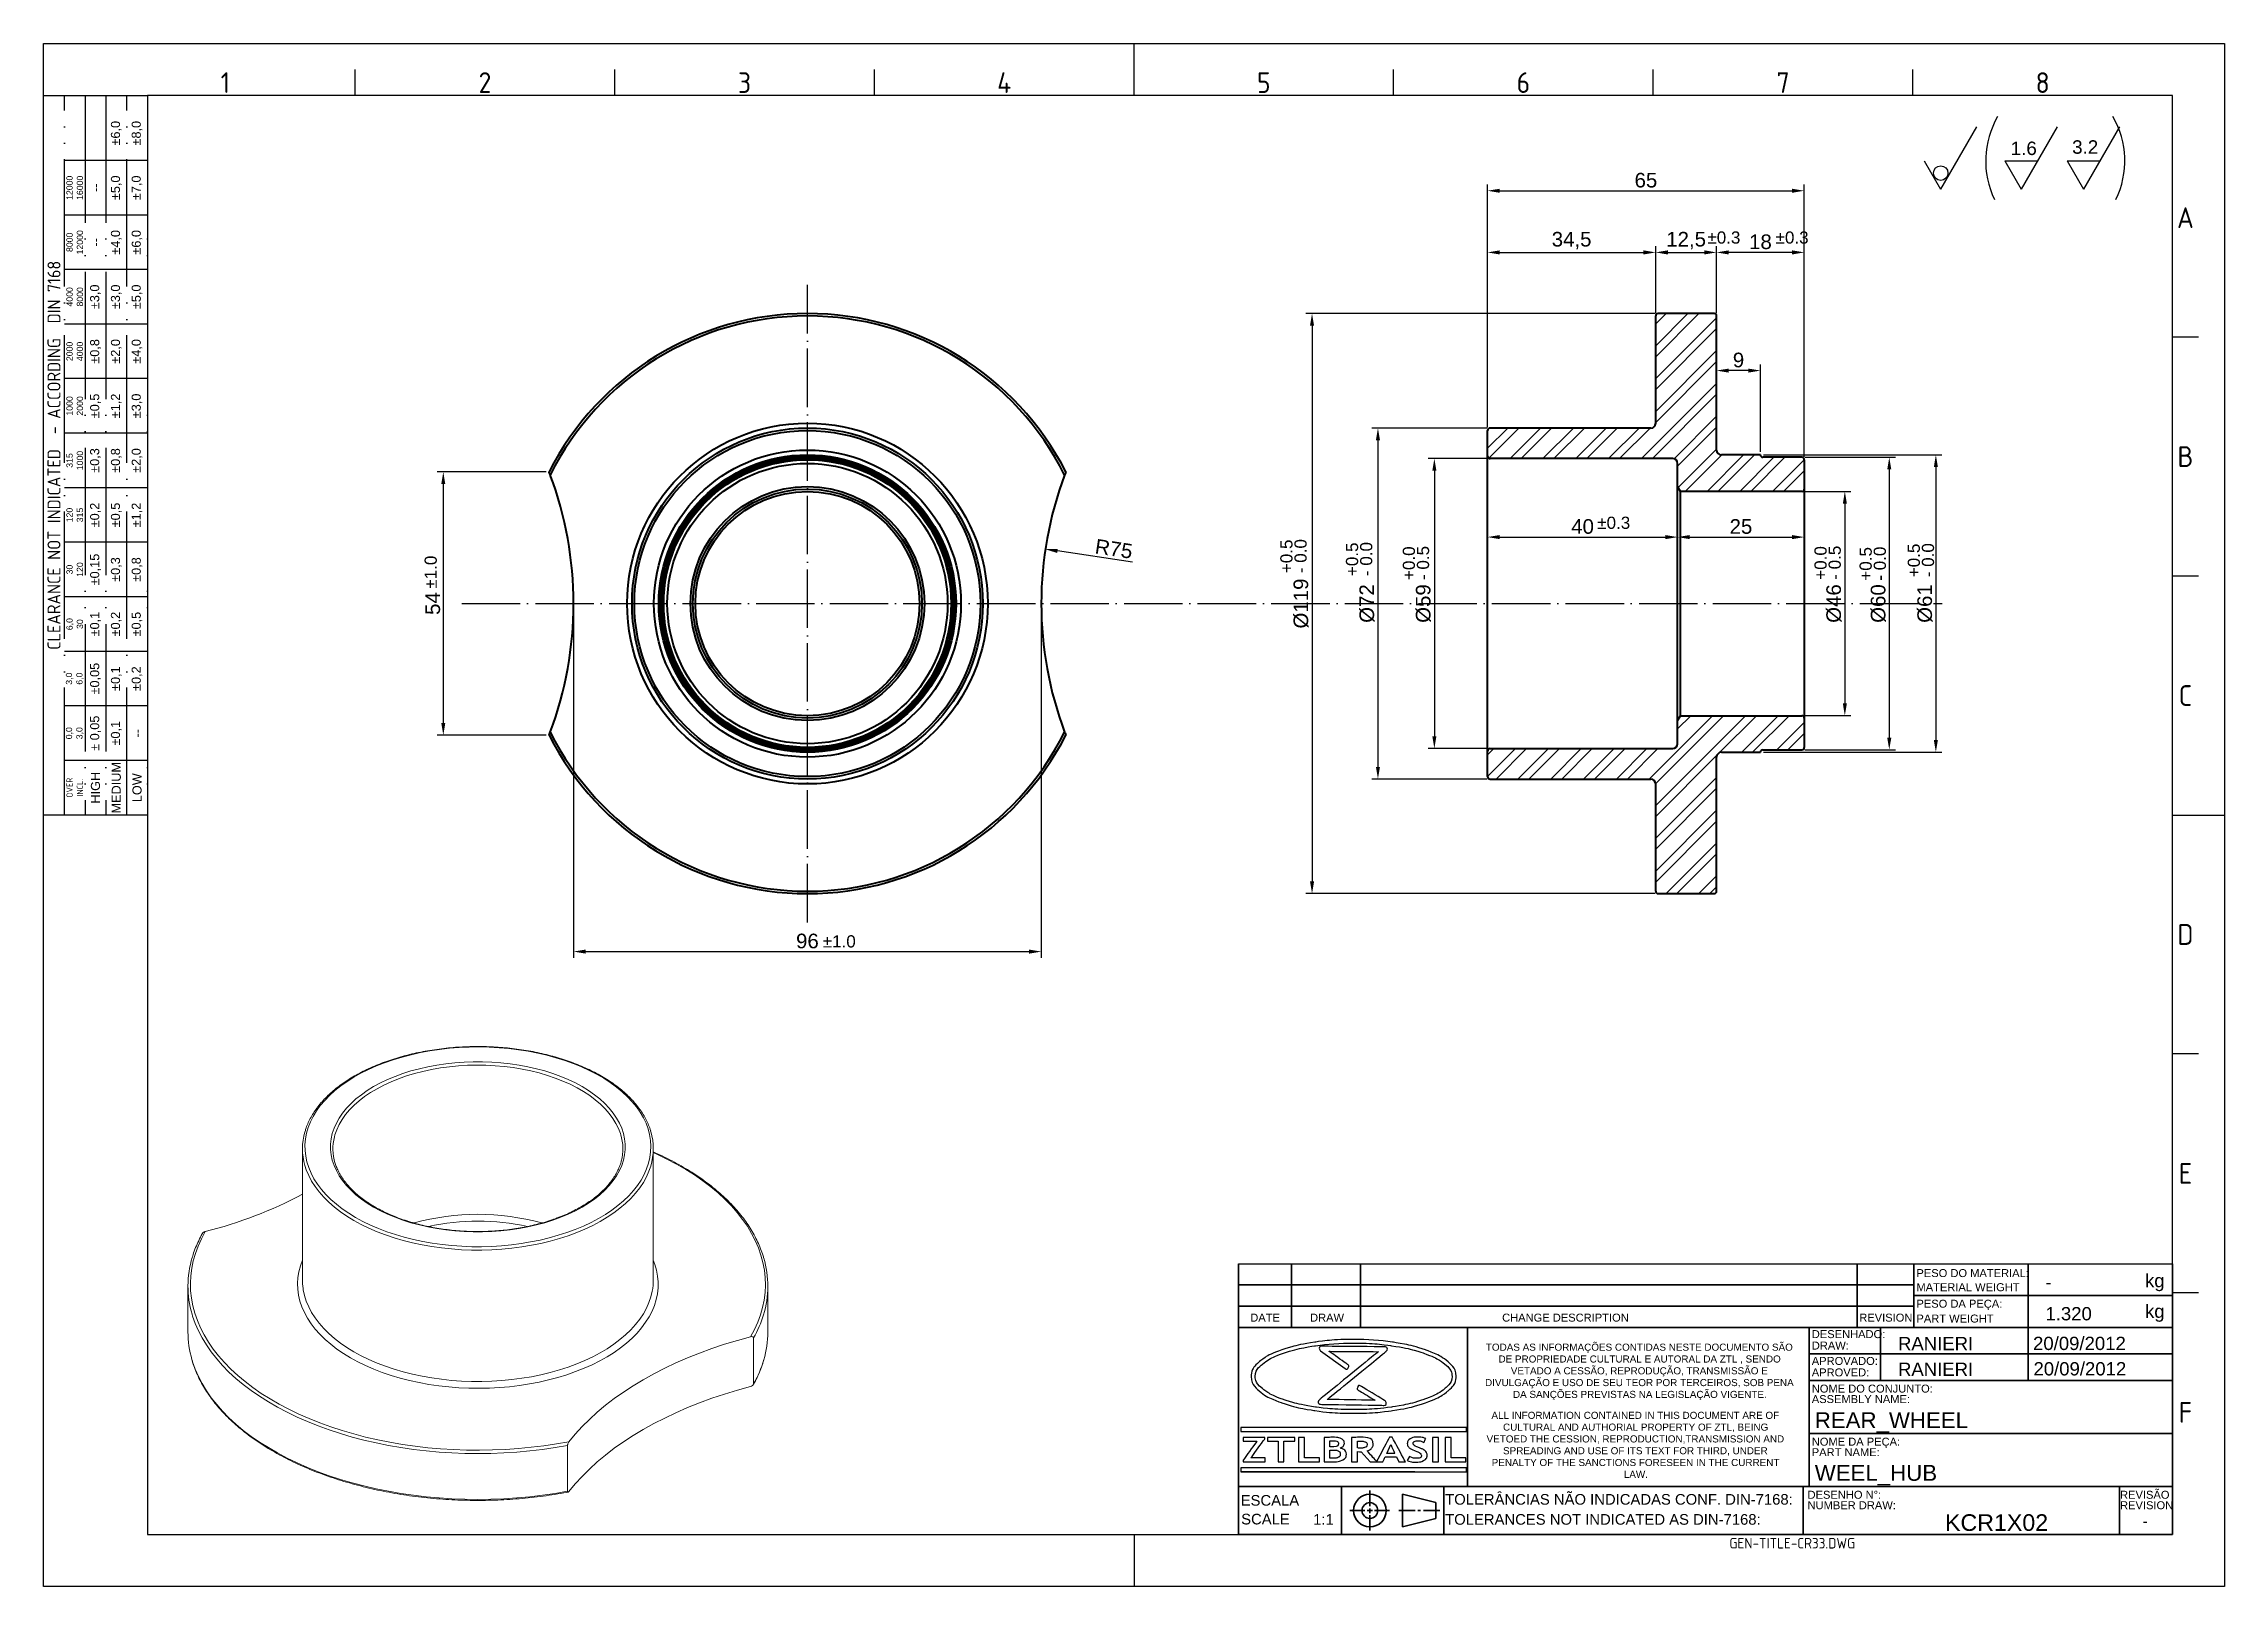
# Model space of a CAD drawing. Header units: millimetres. Extents: x 2429 to 2877, y 1091 to 1407.
import ezdxf
from ezdxf.enums import TextEntityAlignment as Align

# ---------------------------------------------------------------- set-up
doc = ezdxf.new("R2010")
doc.units = ezdxf.units.MM
for name, pattern in [('ACAD_ISO02W100', [15, 12, -3]), ('ACAD_ISO04W100', [30, 24, -3, 0, -3]), ('ACAD_ISO05W100', [33, 24, -3, 0, -3, 0, -3])]:
    doc.linetypes.add(name, pattern=pattern)
for name, color, linetype, lineweight in [('AM_0', 7, 'Continuous', 40), ('AM_4', 1, 'ACAD_ISO04W100', 25), ('AM_5', 3, 'Continuous', 25), ('AM_8', 40, 'ACAD_ISO02W100', 35), ('AM_BOR', 2, 'ACAD_ISO05W100', 35)]:
    doc.layers.add(name, color=color, linetype=linetype, lineweight=lineweight)
doc.layers.add('Camada 1', color=7, linetype='Continuous')
doc.styles.add('ACISOTS', font='isocp.shx', dxfattribs={"height": 1})
doc.styles.get("Standard").update_dxf_attribs({"font": 'arial.ttf'})
doc.dimstyles.new('ISO-25', dxfattribs={"dimtxt": 3, "dimasz": 2.5, "dimexe": 1.25, "dimexo": 0.625, "dimtad": 1, "dimtxsty": 'Standard', "dimcen": 2.5, "dimadec": 0, "dimazin": 0, "dimtfac": 1, "dimtmove": 0, "dimatfit": 3, "dimfxl": 1, "dimarcsym": 0})

msp = doc.modelspace()

# ---------------------------------------------------------------- texts
at = {"color": 0, "linetype": 'Continuous', "char_height": 1.452, "attachment_point": 1}
for s, insert in [('\\pi0.40137;TODAS AS INFORMAÇÕES CONTIDAS NESTE DOCUMENTO SÃO \\P\\pi2.9889;DE PROPRIEDADE CULTURAL E AUTORAL DA ZTL , SENDO \\P\\pi5.5165;VETADO A CESSÃO, REPRODUÇÃO, TRANSMISSÃO E \\P\\pi0.23646;DIVULGAÇÃO E USO DE SEU TEOR POR TERCEIROS, SOB PENA \\P\\pi5.9598;DA SANÇÕES PREVISTAS NA LEGISLAÇÃO VIGENTE.', (2724.624, 1140.788)), ('\\pi2.3521;ALL INFORMATION CONTAINED IN THIS DOCUMENT ARE OF \\P\\pi4.7272;CULTURAL AND AUTHORIAL PROPERTY OF ZTL, BEING  \\P\\pi1.3482;VETOED THE CESSION, REPRODUCTION,TRANSMISSION AND \\P\\pi4.7301;SPREADING AND USE OF ITS TEXT FOR THIRD, UNDER \\P\\pi2.4026;PENALTY OF THE SANCTIONS FORESEEN IN THE CURRENT \\P\\pi29.515;LAW.', (2723.816, 1126.812))]:
    msp.add_mtext_dynamic_manual_height_columns(s, width=63.66463, gutter_width=12.5, heights=[0], dxfattribs=dict(at, insert=insert))
at = {"layer": 'AM_5', "attachment_point": 1}
for s, width, insert, char_height in [('1.6', 18.23779, (2832.727, 1387.374), 2.76), ('3.2', 18.23779, (2845.335, 1387.641), 2.76), ('%%P0.3', 19.34928, (2770.487, 1368.942), 2.5), ('%%P0.3', 19.34928, (2784.484, 1368.942), 2.5), ('%%P0.3', 19.34928, (2747.882, 1310.43), 2.5), ('%%P1.0', 19.34928, (2588.943, 1224.561), 2.5)]:
    msp.add_mtext_dynamic_manual_height_columns(s, width=width, gutter_width=12.5, heights=[0], dxfattribs=dict(at, insert=insert, char_height=char_height))
at = {"layer": 'AM_5', "char_height": 2.5, "attachment_point": 1, "rotation": 90}
for s, insert in [('+0.5', (2682.836, 1298.844)), ('- 0.0', (2685.743, 1298.844)), ('+0.5', (2696.305, 1298.242)), ('- 0.0', (2699.212, 1298.242)), ('+0.0', (2707.965, 1297.439)), ('- 0.5', (2710.872, 1297.439)), ('+0.0', (2792.45, 1297.49)), ('- 0.5', (2795.357, 1297.49)), ('+0.5', (2801.709, 1297.302)), ('- 0.0', (2804.616, 1297.302)), ('+0.5', (2811.59, 1298.007)), ('- 0.0', (2814.498, 1298.007)), ('%%P1.0', (2507.231, 1295.665))]:
    msp.add_mtext_dynamic_manual_height_columns(s, width=19.34928, gutter_width=12.5, heights=[0], dxfattribs=dict(at, insert=insert))
at = {"layer": 'AM_8', "color": 0, "linetype": 'Continuous'}
for s, height, p in [('PESO DO MATERIAL:', 1.6335, (2813.382, 1154.445)), ('kg', 2.7225, (2860.298, 1152.357)), ('MATERIAL WEIGHT', 1.6335, (2813.382, 1151.552)), ('DATE', 1.6335, (2676.673, 1145.31)), ('DRAW', 1.6335, (2688.945, 1145.31)), ('CHANGE DESCRIPTION', 1.6335, (2728.36, 1145.31)), ('REVISION', 1.6335, (2801.652, 1145.31)), ('PESO DA PEÇA:', 1.6335, (2813.382, 1148.167)), ('PART WEIGHT', 1.6335, (2813.382, 1145.119)), ('kg', 2.7225, (2860.298, 1146.076)), ('DESENHADO:', 1.6335, (2791.906, 1141.925)), ('APROVADO:', 1.6335, (2791.906, 1136.423)), ('DRAW:', 1.6335, (2791.906, 1139.575)), ('APROVED:', 1.6335, (2791.906, 1134.074)), ('NOME DO CONJUNTO:', 1.6335, (2791.906, 1130.75)), ('ASSEMBLY NAME:', 1.6335, (2791.906, 1128.599)), ('NOME DA PEÇA:', 1.6335, (2791.906, 1119.86)), ('PART NAME:', 1.6335, (2791.906, 1117.709)), ('TOLERÂNCIAS NÃO INDICADAS CONF. DIN-7168:', 2.178, (2716.667, 1107.756)), ('DESENHO N%%d:', 1.6335, (2791.037, 1108.97)), ('REVISÃO', 1.6335, (2855.172, 1108.97)), ('SCALE', 2.178, (2674.807, 1103.704)), ('ESCALA', 2.178, (2674.705, 1107.553)), ('1:1', 2.178, (2689.573, 1103.645)), ('TOLERANCES NOT INDICATED AS DIN-7168: ', 2.178, (2716.667, 1103.645)), ('NUMBER DRAW:', 1.6335, (2791.037, 1106.819)), ('REVISION', 1.6335, (2855.172, 1106.819))]:
    msp.add_text(s, height=height, dxfattribs=at).set_placement(p)
for tag, p in [('-', (2839.856, 1153.409)), ('1.320', (2839.856, 1146.93))]:
    msp.add_attdef(tag, text='', height=2.723, dxfattribs=at).set_placement(p, align=Align.MIDDLE_LEFT)
for tag, p, height in [('RANIERI', (2809.601, 1139.446), 2.723), ('20/09/2012', (2837.316, 1139.478), 2.723), ('RANIERI', (2809.599, 1134.178), 2.723), ('20/09/2012', (2837.404, 1134.268), 2.723), ('REAR_WHEEL', (2792.521, 1123.459), 3.267), ('WEEL_HUB', (2792.521, 1112.652), 3.267), ('KCR1X02', (2819.247, 1102.382), 3.407)]:
    msp.add_attdef(tag, p, '', height=height, dxfattribs=at)
at = {"layer": 'AM_8', "color": 0, "linetype": 'Continuous', "style": 'ACISOTS'}
msp.add_attdef('GEN-TITLE-CR33.DWG', (2774.997, 1098.763), '', height=2.178, dxfattribs=at)
at = {"layer": 'AM_8', "color": 0, "linetype": 'Continuous'}
msp.add_attdef('-', text='', height=2.13, dxfattribs=at).set_placement((2860.326, 1104.363), align=Align.MIDDLE_CENTER)

# ---------------------------------------------------------------- blocks, each defined once
blk = doc.blocks.new('A3 ZTL')
for p, q in [((19.57, 280.82), (19.57, 9.78)), ((401.17, 280.82), (19.57, 280.82)), ((401.17, 9.78), (401.17, 280.82)), ((19.57, 9.78), (401.17, 9.78))]:
    blk.add_line(p, q)
at = {"layer": 'AM_BOR', "color": 135, "linetype": 'Continuous', "lineweight": 25}
for p, q in [((0, 0), (0, 290.61)), ((0, 290.61), (410.96, 290.61)), ((410.96, 290.61), (410.96, 0)), ((410.96, 0), (0, 0))]:
    blk.add_line(p, q, dxfattribs=at)
at = {"layer": 'AM_BOR', "color": 135, "lineweight": 25}
for p, q in [((205.48, 280.82), (205.48, 290.61)), ((58.71, 280.82), (58.71, 285.71)), ((107.63, 280.82), (107.63, 285.71)), ((156.56, 280.82), (156.56, 285.71)), ((254.4, 280.82), (254.4, 285.71)), ((303.33, 280.82), (303.33, 285.71)), ((352.25, 280.82), (352.25, 285.71)), ((3.91, 145.3), (3.91, 280.82)), ((7.83, 280.82), (7.83, 145.3)), ((11.74, 280.82), (11.74, 145.3)), ((15.66, 145.3), (15.66, 280.82)), ((19.57, 268.59), (3.91, 268.59)), ((19.57, 258.32), (3.91, 258.32)), ((19.57, 248.04), (3.91, 248.04)), ((19.57, 237.77), (3.91, 237.77)), ((406.07, 235.32), (401.17, 235.32)), ((19.57, 227.5), (3.91, 227.5)), ((19.57, 217.22), (3.91, 217.22)), ((19.57, 206.95), (3.91, 206.95)), ((19.57, 196.67), (3.91, 196.67)), ((406.07, 190.31), (401.17, 190.31)), ((19.57, 186.4), (3.91, 186.4)), ((19.57, 176.13), (3.91, 176.13)), ((19.57, 165.85), (3.91, 165.85)), ((19.57, 155.58), (3.91, 155.58)), ((401.17, 145.3), (410.96, 145.3)), ((406.07, 100.29), (401.17, 100.29)), ((406.07, 55.28), (401.17, 55.28)), ((205.48, 9.78), (205.48, 0))]:
    blk.add_line(p, q, dxfattribs=at)
blk.add_lwpolyline([(19.57, 145.3), (0, 145.3), (0, 280.82), (19.57, 280.82)], close=True, dxfattribs=at)
at = {"layer": 'AM_BOR', "color": 135, "lineweight": 25, "style": 'ACISOTS'}
for s, p in [('1', (34.25, 283.27)), ('2', (83.17, 283.27)), ('3', (132.09, 283.27)), ('4', (181.02, 283.27)), ('5', (229.94, 283.27)), ('6', (278.86, 283.27)), ('7', (327.79, 283.27)), ('8', (376.71, 283.27)), ('A', (403.62, 257.83)), ('B', (403.62, 212.82)), ('C', (403.62, 167.81)), ('D', (403.62, 122.8)), ('E', (403.62, 77.79)), ('F', (403.62, 32.78))]:
    blk.add_text(s, height=3.91, dxfattribs=at).set_placement(p, align=Align.MIDDLE)
at = {"layer": 'AM_BOR', "color": 135, "lineweight": 25, "attachment_point": 5, "rotation": 90}
for s, insert, char_height, width in [('±6,0', (13.7, 273.73), 1.712, 10.274), ('±8,0', (17.61, 273.73), 1.712, 10.274), ('12000\\P16000', (5.87, 263.45), 1.174, 10.274), ('--', (9.78, 263.45), 1.712, 10.274), ('±5,0', (13.7, 263.45), 1.712, 10.274), ('±7,0', (17.61, 263.45), 1.712, 10.274), ('8000\\P12000', (5.87, 253.18), 1.174, 10.274), ('±4,0', (13.7, 253.18), 1.712, 10.274), ('±6,0', (17.61, 253.18), 1.712, 10.274), ('--', (9.78, 253.18), 1.712, 10.274), ('{\\Fisocp.shx|c0;CLEARANCE NOT INDICATED  - ACCORDING  DIN 7168}', (1.96, 213.06), 2.4462, 135.5186), ('4000\\P8000', (5.87, 242.91), 1.174, 10.274), ('±3,0', (9.78, 242.91), 1.712, 10.274), ('±3,0', (13.7, 242.91), 1.712, 10.274), ('±5,0', (17.61, 242.91), 1.712, 10.274), ('2000\\P4000', (5.87, 232.63), 1.174, 10.274), ('±0,8', (9.78, 232.63), 1.712, 10.274), ('±2,0', (13.7, 232.63), 1.712, 10.274), ('±4,0', (17.61, 232.63), 1.712, 10.274), ('1000\\P2000', (5.87, 222.36), 1.174, 10.274), ('±0,5', (9.78, 222.36), 1.712, 10.274), ('±1,2', (13.7, 222.36), 1.712, 10.274), ('±3,0', (17.61, 222.36), 1.712, 10.274), ('315\\P1000', (5.87, 212.08), 1.174, 10.274), ('±0,3', (9.78, 212.08), 1.712, 10.274), ('±0,8', (13.7, 212.08), 1.712, 10.274), ('±2,0', (17.61, 212.08), 1.712, 10.274), ('120\\P315', (5.87, 201.81), 1.174, 10.274), ('±0,2', (9.78, 201.81), 1.712, 10.274), ('±0,5', (13.7, 201.81), 1.712, 10.274), ('±1,2', (17.61, 201.81), 1.712, 10.274), ('±0,15', (9.78, 191.54), 1.712, 10.274), ('±0,3', (13.7, 191.54), 1.712, 10.274), ('±0,8', (17.61, 191.54), 1.712, 10.274), ('30\\P120', (5.87, 191.54), 1.174, 10.274), ('6,0\\P30', (5.87, 181.26), 1.174, 10.274), ('±0,1', (9.78, 181.26), 1.712, 10.274), ('±0,2', (13.7, 181.26), 1.712, 10.274), ('±0,5', (17.61, 181.26), 1.712, 10.274), ('±0,05', (9.78, 170.99), 1.712, 10.274), ('±0,1', (13.7, 170.99), 1.712, 10.274), ('±0,2', (17.61, 170.99), 1.712, 10.274), ('3,0\\P6,0', (5.87, 170.99), 1.174, 10.274), ('0,0\\P3,0', (5.87, 160.71), 1.174, 10.274), ('± 0,05', (9.78, 160.71), 1.712, 10.274), ('\\pt4.69206;±0,1', (13.7, 160.71), 1.7123, 10.274), ('--', (17.61, 160.71), 1.712, 10.274), ('{\\Fisocp.shx|c0;OVER\\PINCL.}', (5.87, 150.44), 1.1742, 10.274), ('HIGH', (9.78, 150.44), 1.712, 10.274), ('MEDIUM', (13.7, 150.44), 1.712, 10.274), ('LOW', (17.61, 150.44), 1.712, 10.274)]:
    blk.add_mtext(s, dxfattribs=dict(at, insert=insert, char_height=char_height, width=width))
blk = doc.blocks.new('*D19')
at = {"layer": 'AM_5', "color": 0, "lineweight": -2, "transparency": 16777216}
for p, q in [((2532.15, 1319.61), (2509.82, 1319.61)), ((2511.07, 1317.11), (2511.07, 1268.11)), ((2532.15, 1265.61), (2509.82, 1265.61))]:
    blk.add_line(p, q, dxfattribs=at)
at = {"layer": 'AM_5', "color": 0, "transparency": 16777216}
for points in [[(2510.65, 1317.11), (2511.48, 1317.11), (2511.07, 1319.61)], [(2510.65, 1268.11), (2511.48, 1268.11), (2511.07, 1265.61)]]:
    blk.add_solid(points, dxfattribs=at)
at = {"layer": 'Defpoints', "color": 0, "transparency": 16777216}
for p in [(2532.77, 1319.61), (2511.07, 1265.61), (2532.77, 1265.61)]:
    blk.add_point(p, dxfattribs=at)
at = {"layer": 'AM_5', "color": 0, "transparency": 16777216, "insert": (2508.92, 1292.61), "char_height": 3, "attachment_point": 5, "rotation": 90}
blk.add_mtext('54', dxfattribs=at)
blk = doc.blocks.new('*D20')
at = {"layer": 'AM_5', "color": 0, "lineweight": -2, "transparency": 16777216}
blk.add_line((2652.53, 1301.07), (2637.09, 1303.39), dxfattribs=at)
at = {"layer": 'AM_5', "color": 0, "transparency": 16777216}
blk.add_solid([(2637.16, 1303.8), (2637.03, 1302.98), (2634.62, 1303.76)], dxfattribs=at)
at = {"layer": 'Defpoints', "color": 0, "transparency": 16777216}
for p in [(2634.62, 1303.76), (2708.79, 1292.61)]:
    blk.add_point(p, dxfattribs=at)
at = {"layer": 'AM_5', "color": 0, "transparency": 16777216, "insert": (2648.68, 1303.82), "char_height": 3, "attachment_point": 5, "rotation": 351.4464}
blk.add_mtext('R75', dxfattribs=at)
blk = doc.blocks.new('*D21')
at = {"layer": 'AM_5', "color": 0, "lineweight": -2, "transparency": 16777216}
for p, q in [((2537.8, 1291.98), (2537.8, 1219.96)), ((2633.79, 1291.98), (2633.79, 1219.96)), ((2540.3, 1221.21), (2631.29, 1221.21))]:
    blk.add_line(p, q, dxfattribs=at)
at = {"layer": 'AM_5', "color": 0, "transparency": 16777216}
for points in [[(2540.3, 1221.63), (2540.3, 1220.79), (2537.8, 1221.21)], [(2631.29, 1221.63), (2631.29, 1220.79), (2633.79, 1221.21)]]:
    blk.add_solid(points, dxfattribs=at)
at = {"layer": 'Defpoints', "color": 0, "transparency": 16777216}
for p in [(2537.8, 1292.61), (2633.79, 1292.61), (2633.79, 1221.21)]:
    blk.add_point(p, dxfattribs=at)
at = {"layer": 'AM_5', "color": 0, "transparency": 16777216, "insert": (2585.79, 1223.37), "char_height": 3, "attachment_point": 5}
blk.add_mtext('96', dxfattribs=at)
blk = doc.blocks.new('*D22')
at = {"layer": 'AM_5', "color": 0, "lineweight": -2, "transparency": 16777216}
for p, q in [((2725.25, 1328.61), (2701.63, 1328.61)), ((2702.88, 1326.11), (2702.88, 1259.11)), ((2725.25, 1256.61), (2701.63, 1256.61))]:
    blk.add_line(p, q, dxfattribs=at)
at = {"layer": 'AM_5', "color": 0, "transparency": 16777216}
for points in [[(2702.46, 1326.11), (2703.29, 1326.11), (2702.88, 1328.61)], [(2702.46, 1259.11), (2703.29, 1259.11), (2702.88, 1256.61)]]:
    blk.add_solid(points, dxfattribs=at)
at = {"layer": 'Defpoints', "color": 0, "transparency": 16777216}
for p in [(2725.87, 1328.61), (2702.88, 1256.61), (2725.87, 1256.61)]:
    blk.add_point(p, dxfattribs=at)
at = {"layer": 'AM_5', "color": 0, "transparency": 16777216, "insert": (2700.64, 1292.61), "char_height": 3, "attachment_point": 5, "rotation": 90}
blk.add_mtext('%%c72', dxfattribs=at)
blk = doc.blocks.new('*D23')
at = {"layer": 'AM_5', "color": 0, "lineweight": -2, "transparency": 16777216}
for p, q in [((2725.25, 1322.36), (2713.2, 1322.36)), ((2714.45, 1319.86), (2714.45, 1265.36)), ((2725.25, 1262.86), (2713.2, 1262.86))]:
    blk.add_line(p, q, dxfattribs=at)
at = {"layer": 'AM_5', "color": 0, "transparency": 16777216}
for points in [[(2714.04, 1319.86), (2714.87, 1319.86), (2714.45, 1322.36)], [(2714.04, 1265.36), (2714.87, 1265.36), (2714.45, 1262.86)]]:
    blk.add_solid(points, dxfattribs=at)
at = {"layer": 'Defpoints', "color": 0, "transparency": 16777216}
for p in [(2725.87, 1322.36), (2714.45, 1262.86), (2725.87, 1262.86)]:
    blk.add_point(p, dxfattribs=at)
at = {"layer": 'AM_5', "color": 0, "transparency": 16777216, "insert": (2712.21, 1292.61), "char_height": 3, "attachment_point": 5, "rotation": 90}
blk.add_mtext('%%C59', dxfattribs=at)
blk = doc.blocks.new('*D24')
at = {"layer": 'AM_5', "color": 0, "lineweight": -2, "transparency": 16777216}
for p, q in [((2759.75, 1352.11), (2688.1, 1352.11)), ((2689.35, 1349.61), (2689.35, 1235.61)), ((2759.75, 1233.11), (2688.1, 1233.11))]:
    blk.add_line(p, q, dxfattribs=at)
at = {"layer": 'AM_5', "color": 0, "transparency": 16777216}
for points in [[(2688.93, 1349.61), (2689.77, 1349.61), (2689.35, 1352.11)], [(2688.93, 1235.61), (2689.77, 1235.61), (2689.35, 1233.11)]]:
    blk.add_solid(points, dxfattribs=at)
at = {"layer": 'Defpoints', "color": 0, "transparency": 16777216}
for p in [(2760.37, 1352.11), (2689.35, 1233.11), (2760.37, 1233.11)]:
    blk.add_point(p, dxfattribs=at)
at = {"layer": 'AM_5', "color": 0, "transparency": 16777216, "insert": (2687.11, 1292.61), "char_height": 3, "attachment_point": 5, "rotation": 90}
blk.add_mtext('%%C119', dxfattribs=at)
blk = doc.blocks.new('*D25')
at = {"layer": 'AM_5', "color": 0, "lineweight": -2, "transparency": 16777216}
for p, q in [((2782, 1323.11), (2818.62, 1323.11)), ((2817.37, 1320.61), (2817.37, 1264.61)), ((2782, 1262.11), (2818.62, 1262.11))]:
    blk.add_line(p, q, dxfattribs=at)
at = {"layer": 'AM_5', "color": 0, "transparency": 16777216}
for points in [[(2816.96, 1320.61), (2817.79, 1320.61), (2817.37, 1323.11)], [(2816.96, 1264.61), (2817.79, 1264.61), (2817.37, 1262.11)]]:
    blk.add_solid(points, dxfattribs=at)
at = {"layer": 'Defpoints', "color": 0, "transparency": 16777216}
for p in [(2781.37, 1323.11), (2781.37, 1262.11), (2817.37, 1262.11)]:
    blk.add_point(p, dxfattribs=at)
at = {"layer": 'AM_5', "color": 0, "transparency": 16777216, "insert": (2815.13, 1292.61), "char_height": 3, "attachment_point": 5, "rotation": 90}
blk.add_mtext('%%C61', dxfattribs=at)
blk = doc.blocks.new('*D26')
at = {"layer": 'AM_5', "color": 0, "lineweight": -2, "transparency": 16777216}
for p, q in [((2790.5, 1322.61), (2809.06, 1322.61)), ((2807.81, 1320.11), (2807.81, 1265.11)), ((2790.5, 1262.61), (2809.06, 1262.61))]:
    blk.add_line(p, q, dxfattribs=at)
at = {"layer": 'AM_5', "color": 0, "transparency": 16777216}
for points in [[(2807.39, 1320.11), (2808.23, 1320.11), (2807.81, 1322.61)], [(2807.39, 1265.11), (2808.23, 1265.11), (2807.81, 1262.61)]]:
    blk.add_solid(points, dxfattribs=at)
at = {"layer": 'Defpoints', "color": 0, "transparency": 16777216}
for p in [(2789.87, 1322.61), (2789.87, 1262.61), (2807.81, 1262.61)]:
    blk.add_point(p, dxfattribs=at)
at = {"layer": 'AM_5', "color": 0, "transparency": 16777216, "insert": (2805.57, 1292.61), "char_height": 3, "attachment_point": 5, "rotation": 90}
blk.add_mtext('%%C60', dxfattribs=at)
blk = doc.blocks.new('*D27')
at = {"layer": 'AM_5', "color": 0, "lineweight": -2, "transparency": 16777216}
for p, q in [((2790.5, 1315.61), (2799.94, 1315.61)), ((2798.69, 1313.11), (2798.69, 1272.11)), ((2790.5, 1269.61), (2799.94, 1269.61))]:
    blk.add_line(p, q, dxfattribs=at)
at = {"layer": 'AM_5', "color": 0, "transparency": 16777216}
for points in [[(2798.28, 1313.11), (2799.11, 1313.11), (2798.69, 1315.61)], [(2798.28, 1272.11), (2799.11, 1272.11), (2798.69, 1269.61)]]:
    blk.add_solid(points, dxfattribs=at)
at = {"layer": 'Defpoints', "color": 0, "transparency": 16777216}
for p in [(2789.87, 1315.61), (2789.87, 1269.61), (2798.69, 1269.61)]:
    blk.add_point(p, dxfattribs=at)
at = {"layer": 'AM_5', "color": 0, "transparency": 16777216, "insert": (2796.45, 1292.61), "char_height": 3, "attachment_point": 5, "rotation": 90}
blk.add_mtext('%%C46', dxfattribs=at)
blk = doc.blocks.new('*D28')
at = {"layer": 'AM_5', "color": 0, "lineweight": -2, "transparency": 16777216}
for p, q in [((2725.37, 1328.73), (2725.37, 1365.89)), ((2759.87, 1352.23), (2759.87, 1365.89)), ((2727.87, 1364.64), (2757.37, 1364.64))]:
    blk.add_line(p, q, dxfattribs=at)
at = {"layer": 'AM_5', "color": 0, "transparency": 16777216}
for points in [[(2727.87, 1365.06), (2727.87, 1364.22), (2725.37, 1364.64)], [(2757.37, 1365.06), (2757.37, 1364.22), (2759.87, 1364.64)]]:
    blk.add_solid(points, dxfattribs=at)
at = {"layer": 'Defpoints', "color": 0, "transparency": 16777216}
for p in [(2759.87, 1364.64), (2759.87, 1351.61), (2725.37, 1328.11)]:
    blk.add_point(p, dxfattribs=at)
at = {"layer": 'AM_5', "color": 0, "transparency": 16777216, "insert": (2742.62, 1367.07), "char_height": 3, "attachment_point": 5}
blk.add_mtext('34,5', dxfattribs=at)
blk = doc.blocks.new('*D29')
at = {"layer": 'AM_5', "color": 0, "lineweight": -2, "transparency": 16777216}
for p, q in [((2759.87, 1352.23), (2759.87, 1365.89)), ((2772.37, 1352.23), (2772.37, 1365.89)), ((2762.37, 1364.64), (2769.87, 1364.64))]:
    blk.add_line(p, q, dxfattribs=at)
at = {"layer": 'AM_5', "color": 0, "transparency": 16777216}
for points in [[(2762.37, 1365.06), (2762.37, 1364.22), (2759.87, 1364.64)], [(2769.87, 1365.06), (2769.87, 1364.22), (2772.37, 1364.64)]]:
    blk.add_solid(points, dxfattribs=at)
at = {"layer": 'Defpoints', "color": 0, "transparency": 16777216}
for p in [(2772.37, 1364.64), (2759.87, 1351.61), (2772.37, 1351.61)]:
    blk.add_point(p, dxfattribs=at)
at = {"layer": 'AM_5', "color": 0, "transparency": 16777216, "insert": (2766.12, 1367.07), "char_height": 3, "attachment_point": 5}
blk.add_mtext('12,5', dxfattribs=at)
blk = doc.blocks.new('*D30')
at = {"layer": 'AM_5', "color": 0, "lineweight": -2, "transparency": 16777216}
for p, q in [((2772.37, 1341.02), (2772.37, 1341.65)), ((2778.87, 1340.4), (2774.87, 1340.4)), ((2781.37, 1323.73), (2781.37, 1341.65))]:
    blk.add_line(p, q, dxfattribs=at)
at = {"layer": 'AM_5', "color": 0, "transparency": 16777216}
for points in [[(2774.87, 1340.81), (2774.87, 1339.98), (2772.37, 1340.4)], [(2778.87, 1340.81), (2778.87, 1339.98), (2781.37, 1340.4)]]:
    blk.add_solid(points, dxfattribs=at)
at = {"layer": 'Defpoints', "color": 0, "transparency": 16777216}
for p in [(2772.37, 1340.4), (2772.37, 1340.4), (2781.37, 1323.11)]:
    blk.add_point(p, dxfattribs=at)
at = {"layer": 'AM_5', "color": 0, "transparency": 16777216, "insert": (2776.87, 1342.55), "char_height": 3, "attachment_point": 5}
blk.add_mtext('9', dxfattribs=at)
blk = doc.blocks.new('*D31')
at = {"layer": 'AM_5', "color": 0, "lineweight": -2, "transparency": 16777216}
for p, q in [((2772.37, 1365.27), (2772.37, 1365.89)), ((2790.37, 1322.73), (2790.37, 1365.89)), ((2787.87, 1364.64), (2774.87, 1364.64))]:
    blk.add_line(p, q, dxfattribs=at)
at = {"layer": 'AM_5', "color": 0, "transparency": 16777216}
for points in [[(2774.87, 1365.06), (2774.87, 1364.22), (2772.37, 1364.64)], [(2787.87, 1365.06), (2787.87, 1364.22), (2790.37, 1364.64)]]:
    blk.add_solid(points, dxfattribs=at)
at = {"layer": 'Defpoints', "color": 0, "transparency": 16777216}
for p in [(2772.37, 1364.64), (2772.37, 1364.64), (2790.37, 1322.11)]:
    blk.add_point(p, dxfattribs=at)
at = {"layer": 'AM_5', "color": 0, "transparency": 16777216, "insert": (2781.37, 1366.8), "char_height": 3, "attachment_point": 5}
blk.add_mtext('18', dxfattribs=at)
blk = doc.blocks.new('*D32')
at = {"layer": 'AM_5', "color": 0, "lineweight": -2, "transparency": 16777216}
for p, q in [((2725.37, 1365.27), (2725.37, 1378.54)), ((2790.37, 1365.27), (2790.37, 1378.54)), ((2727.87, 1377.29), (2787.87, 1377.29))]:
    blk.add_line(p, q, dxfattribs=at)
at = {"layer": 'AM_5', "color": 0, "transparency": 16777216}
for points in [[(2727.87, 1377.7), (2727.87, 1376.87), (2725.37, 1377.29)], [(2787.87, 1377.7), (2787.87, 1376.87), (2790.37, 1377.29)]]:
    blk.add_solid(points, dxfattribs=at)
at = {"layer": 'Defpoints', "color": 0, "transparency": 16777216}
for p in [(2790.37, 1377.29), (2725.37, 1364.64), (2790.37, 1364.64)]:
    blk.add_point(p, dxfattribs=at)
at = {"layer": 'AM_5', "color": 0, "transparency": 16777216, "insert": (2757.87, 1379.44), "char_height": 3, "attachment_point": 5}
blk.add_mtext('65', dxfattribs=at)
blk = doc.blocks.new('*D33')
at = {"layer": 'AM_5', "color": 0, "lineweight": -2, "transparency": 16777216}
for p, q in [((2725.37, 1306.87), (2725.37, 1307.49)), ((2764.37, 1306.87), (2764.37, 1307.49)), ((2727.87, 1306.24), (2761.87, 1306.24))]:
    blk.add_line(p, q, dxfattribs=at)
at = {"layer": 'AM_5', "color": 0, "transparency": 16777216}
for points in [[(2727.87, 1306.66), (2727.87, 1305.82), (2725.37, 1306.24)], [(2761.87, 1306.66), (2761.87, 1305.82), (2764.37, 1306.24)]]:
    blk.add_solid(points, dxfattribs=at)
at = {"layer": 'Defpoints', "color": 0, "transparency": 16777216}
for p in [(2725.37, 1306.24), (2764.37, 1306.24), (2764.37, 1306.24)]:
    blk.add_point(p, dxfattribs=at)
at = {"layer": 'AM_5', "color": 0, "transparency": 16777216, "insert": (2744.87, 1308.4), "char_height": 3, "attachment_point": 5}
blk.add_mtext('40', dxfattribs=at)
blk = doc.blocks.new('*D35')
at = {"layer": 'AM_5', "color": 0, "lineweight": -2, "transparency": 16777216}
for p, q in [((2790.37, 1315.48), (2790.37, 1304.99)), ((2764.37, 1306.87), (2764.37, 1307.49)), ((2766.87, 1306.24), (2787.87, 1306.24))]:
    blk.add_line(p, q, dxfattribs=at)
at = {"layer": 'AM_5', "color": 0, "transparency": 16777216}
for points in [[(2766.87, 1306.66), (2766.87, 1305.82), (2764.37, 1306.24)], [(2787.87, 1306.66), (2787.87, 1305.82), (2790.37, 1306.24)]]:
    blk.add_solid(points, dxfattribs=at)
at = {"layer": 'Defpoints', "color": 0, "transparency": 16777216}
for p in [(2790.37, 1316.11), (2764.37, 1306.24), (2790.37, 1306.24)]:
    blk.add_point(p, dxfattribs=at)
at = {"layer": 'AM_5', "color": 0, "transparency": 16777216, "insert": (2777.37, 1308.4), "char_height": 3, "attachment_point": 5}
blk.add_mtext('25', dxfattribs=at)

# ---------------------------------------------------------------- dimensions: what is measured, and where the dimension line sits
at = {"layer": 'AM_5'}
for base, p1, p2, picture, middle in [((2790.374, 1377.286), (2725.374, 1364.64), (2790.374, 1364.64), '*D32', (2757.874, 1379.442)), ((2759.874, 1364.64), (2725.374, 1328.105), (2759.874, 1351.605), '*D28', (2742.624, 1367.068)), ((2772.374, 1364.64), (2759.874, 1351.605), (2772.374, 1351.605), '*D29', (2766.124, 1367.068)), ((2772.374, 1364.64), (2790.374, 1322.105), (2772.374, 1364.64), '*D31', (2781.374, 1366.797)), ((2772.374, 1340.398), (2781.374, 1323.105), (2772.374, 1340.398), '*D30', (2776.874, 1342.554))]:
    dim = msp.add_linear_dim(base=base, p1=p1, p2=p2, dimstyle='ISO-25', dxfattribs=at)
    dim.commit()
    dim.dimension.update_dxf_attribs({"geometry": picture, "text_midpoint": middle})
for base, p1, p2, text, picture, middle in [((2689.35, 1233.105), (2760.374, 1352.105), (2760.374, 1233.105), '%%C119', '*D24', (2687.11, 1292.605)), ((2702.878, 1256.605), (2725.874, 1328.605), (2725.874, 1256.605), '%%c72', '*D22', (2700.638, 1292.605)), ((2714.454, 1262.855), (2725.874, 1322.355), (2725.874, 1262.855), '%%C59', '*D23', (2712.213, 1292.605)), ((2817.374, 1262.105), (2781.374, 1323.105), (2781.374, 1262.105), '%%C61', '*D25', (2815.134, 1292.605)), ((2807.811, 1262.605), (2789.874, 1322.605), (2789.874, 1262.605), '%%C60', '*D26', (2805.57, 1292.605)), ((2798.694, 1269.605), (2789.874, 1315.605), (2789.874, 1269.605), '%%C46', '*D27', (2796.453, 1292.605))]:
    dim = msp.add_linear_dim(base=base, p1=p1, p2=p2, angle=90, text=text, dimstyle='ISO-25', dxfattribs=at)
    dim.commit()
    dim.dimension.update_dxf_attribs({"geometry": picture, "text_midpoint": middle})
dim = msp.add_linear_dim(base=(2511.067, 1265.605), p1=(2532.773, 1319.605), p2=(2532.773, 1265.605), angle=90, dimstyle='ISO-25', dxfattribs=at)
dim.commit()
dim.dimension.update_dxf_attribs({"geometry": '*D19', "text_midpoint": (2508.916, 1292.605)})
for base, p1, p2, text, picture, middle in [((2790.374, 1306.24), (2764.374, 1306.24), (2790.374, 1316.105), '25', '*D35', (2777.374, 1308.397)), ((2764.374, 1306.24), (2725.374, 1306.24), (2764.374, 1306.24), '40', '*D33', (2744.874, 1308.397)), ((2633.787, 1221.212), (2537.801, 1292.605), (2633.787, 1292.605), '96', '*D21', (2585.794, 1223.368))]:
    dim = msp.add_linear_dim(base=base, p1=p1, p2=p2, text=text, dimstyle='ISO-25', dxfattribs=at)
    dim.commit()
    dim.dimension.update_dxf_attribs({"geometry": picture, "text_midpoint": middle})
dim = msp.add_radius_dim(center=(2708.787, 1292.605), mpoint=(2634.621, 1303.76), dimstyle='ISO-25', dxfattribs=at)
dim.commit()
dim.dimension.update_dxf_attribs({"geometry": '*D20', "text_midpoint": (2648.361, 1301.694), "dimtype": 164})

# ---------------------------------------------------------------- hatches: boundary and pattern name
at = {"layer": 'AM_5'}
h = msp.add_hatch(dxfattribs=at)
h.set_pattern_fill('ANSI32', color=1, scale=0.5)
h.paths.add_polyline_path([(2772.374, 1351.605, 0.4142136), (2771.874, 1352.105), (2760.374, 1352.105, 0.4142136), (2759.874, 1351.605), (2759.874, 1329.605, -0.4142136), (2758.874, 1328.605), (2725.874, 1328.605, 0.4142136), (2725.374, 1328.105), (2725.374, 1322.855, 0.4142136), (2725.874, 1322.355), (2763.374, 1322.355, -0.4142136), (2764.374, 1321.355), (2764.374, 1316.605), (2764.951, 1315.605), (2789.874, 1315.605, 0.4142136), (2790.374, 1316.105), (2790.374, 1322.105, 0.4142136), (2789.874, 1322.605), (2781.874, 1322.605, -0.4142136), (2781.374, 1323.105), (2773.374, 1323.105, -0.4142136), (2772.374, 1324.105)])
h.paths.add_polyline_path([(2772.374, 1261.105, -0.4142136), (2773.374, 1262.105), (2781.374, 1262.105, -0.4142136), (2781.874, 1262.605), (2789.874, 1262.605, 0.4142136), (2790.374, 1263.105), (2790.374, 1269.105, 0.4142136), (2789.874, 1269.605), (2764.951, 1269.605), (2764.374, 1268.605), (2764.374, 1263.855, -0.4142136), (2763.374, 1262.855), (2725.874, 1262.855, 0.4142136), (2725.374, 1262.355), (2725.374, 1257.105, 0.4142136), (2725.874, 1256.605), (2758.874, 1256.605, -0.4142136), (2759.874, 1255.605), (2759.874, 1233.605, 0.4142136), (2760.374, 1233.105), (2771.874, 1233.105, 0.4142136), (2772.374, 1233.605)])

# ---------------------------------------------------------------- linework, layer by layer
at = {"color": 7, "linetype": 'Continuous', "lineweight": 15}
for p, q in [((2482.169, 1180.75), (2482.169, 1153.805)), ((2554.169, 1153.805), (2554.169, 1180.75)), ((2458.669, 1152.58), (2458.669, 1143.19)), ((2577.669, 1143.19), (2577.669, 1152.58)), ((2574.753, 1132.568), (2574.753, 1141.958)), ((2536.569, 1119.915), (2536.569, 1110.525))]:
    msp.add_line(p, q, dxfattribs=at)
at = {"linetype": 'Continuous'}
msp.add_line((2674.261, 1157.192), (2865.925, 1157.192), dxfattribs=at)
at = {"color": 7, "linetype": 'Continuous', "lineweight": 15, "flags": 128}
for points in [[(2493.067, 1166.668), (2494.555, 1165.857), (2496.121, 1165.097), (2497.761, 1164.39), (2499.468, 1163.739), (2501.238, 1163.146), (2503.064, 1162.613), (2504.939, 1162.141), (2506.859, 1161.733), (2508.817, 1161.389), (2510.805, 1161.111), (2512.818, 1160.899), (2514.849, 1160.755), (2516.891, 1160.678), (2518.937, 1160.67), (2520.98, 1160.729), (2523.014, 1160.857), (2525.032, 1161.052), (2527.028, 1161.313), (2528.993, 1161.641), (2530.923, 1162.033), (2532.811, 1162.489), (2534.65, 1163.007), (2536.434, 1163.585), (2538.157, 1164.222), (2539.814, 1164.915), (2541.399, 1165.662), (2542.907, 1166.46), (2544.333, 1167.307), (2545.672, 1168.201), (2546.92, 1169.137), (2548.072, 1170.113), (2549.124, 1171.126), (2550.074, 1172.172), (2550.918, 1173.248), (2551.653, 1174.35), (2552.277, 1175.475), (2552.788, 1176.619), (2553.183, 1177.778), (2553.462, 1178.948), (2553.624, 1180.126), (2553.669, 1181.306), (2553.595, 1182.487), (2553.403, 1183.663), (2553.095, 1184.831), (2552.671, 1185.986), (2552.132, 1187.125), (2551.48, 1188.245), (2550.717, 1189.341), (2549.847, 1190.41), (2548.871, 1191.448), (2547.793, 1192.452), (2546.617, 1193.419), (2545.346, 1194.344), (2543.985, 1195.226), (2542.538, 1196.062), (2541.01, 1196.847), (2539.407, 1197.581), (2537.732, 1198.26), (2535.993, 1198.882), (2534.195, 1199.446), (2532.343, 1199.948), (2530.445, 1200.388), (2528.505, 1200.765), (2526.531, 1201.076), (2524.53, 1201.321), (2522.507, 1201.499), (2520.47, 1201.609), (2518.425, 1201.652), (2516.38, 1201.626), (2514.34, 1201.533), (2512.313, 1201.372), (2510.306, 1201.143), (2508.324, 1200.849), (2506.376, 1200.488), (2504.466, 1200.064), (2502.602, 1199.577), (2500.79, 1199.029), (2499.035, 1198.421), (2497.344, 1197.756), (2495.723, 1197.036), (2494.176, 1196.263), (2492.708, 1195.44), (2491.325, 1194.569), (2490.031, 1193.654), (2488.831, 1192.697), (2487.728, 1191.703), (2486.727, 1190.673), (2485.829, 1189.611), (2485.04, 1188.521), (2484.36, 1187.407), (2483.792, 1186.273), (2483.339, 1185.121), (2483.002, 1183.956), (2482.781, 1182.781), (2482.678, 1181.602), (2482.692, 1180.421), (2482.825, 1179.242), (2483.075, 1178.07), (2483.442, 1176.908), (2483.924, 1175.76), (2484.519, 1174.63), (2485.227, 1173.521), (2486.044, 1172.438), (2486.967, 1171.384), (2487.995, 1170.363), (2489.122, 1169.377), (2490.346, 1168.431), (2491.663, 1167.526), (2493.067, 1166.668)], [(2496.779, 1168.811), (2495.479, 1169.61), (2494.267, 1170.456), (2493.15, 1171.343), (2492.132, 1172.269), (2491.217, 1173.231), (2490.407, 1174.223), (2489.708, 1175.243), (2489.121, 1176.287), (2488.648, 1177.349), (2488.292, 1178.427), (2488.054, 1179.515), (2487.934, 1180.61), (2487.934, 1181.707), (2488.054, 1182.802), (2488.292, 1183.891), (2488.648, 1184.968), (2489.121, 1186.031), (2489.708, 1187.074), (2490.407, 1188.094), (2491.217, 1189.087), (2492.132, 1190.048), (2493.15, 1190.974), (2494.267, 1191.862), (2495.479, 1192.707), (2496.779, 1193.507), (2498.165, 1194.258), (2499.629, 1194.957), (2501.166, 1195.602), (2502.771, 1196.19), (2504.436, 1196.718), (2506.156, 1197.185), (2507.923, 1197.589), (2509.73, 1197.928), (2511.571, 1198.201), (2513.437, 1198.407), (2515.323, 1198.544), (2517.219, 1198.613), (2519.12, 1198.613), (2521.016, 1198.544), (2522.902, 1198.407), (2524.768, 1198.201), (2526.609, 1197.928), (2528.416, 1197.589), (2530.183, 1197.185), (2531.903, 1196.718), (2533.568, 1196.19), (2535.172, 1195.602), (2536.71, 1194.957), (2538.174, 1194.258), (2539.559, 1193.507), (2540.86, 1192.707), (2542.072, 1191.862), (2543.189, 1190.974), (2544.207, 1190.048), (2545.122, 1189.087), (2545.932, 1188.094), (2546.631, 1187.074), (2547.218, 1186.031), (2547.691, 1184.968), (2548.047, 1183.891), (2548.285, 1182.802), (2548.405, 1181.707), (2548.405, 1180.61), (2548.285, 1179.515), (2548.047, 1178.427), (2547.691, 1177.349), (2547.218, 1176.287), (2546.631, 1175.243), (2545.932, 1174.223), (2545.122, 1173.231), (2544.207, 1172.269), (2543.189, 1171.343), (2542.072, 1170.456), (2540.86, 1169.61), (2539.559, 1168.811), (2538.174, 1168.06), (2536.71, 1167.36), (2535.172, 1166.715), (2533.568, 1166.128), (2531.903, 1165.599), (2530.183, 1165.132), (2528.416, 1164.728), (2526.609, 1164.389), (2524.768, 1164.116), (2522.902, 1163.911), (2521.016, 1163.773), (2519.12, 1163.704), (2517.219, 1163.704), (2515.323, 1163.773), (2513.437, 1163.911), (2511.571, 1164.116), (2509.73, 1164.389), (2507.923, 1164.728), (2506.156, 1165.132), (2504.436, 1165.599), (2502.771, 1166.128), (2501.166, 1166.715), (2499.629, 1167.36), (2498.165, 1168.06), (2496.779, 1168.811)], [(2462.204, 1163.77), (2461.417, 1162.299), (2460.746, 1160.809), (2460.192, 1159.303), (2459.757, 1157.784), (2459.442, 1156.255), (2459.246, 1154.72), (2459.17, 1153.181), (2459.216, 1151.642), (2459.381, 1150.105), (2459.667, 1148.575), (2460.072, 1147.053), (2460.596, 1145.544), (2461.238, 1144.049), (2461.995, 1142.573), (2462.868, 1141.119), (2463.854, 1139.688), (2464.95, 1138.285), (2466.156, 1136.911), (2467.467, 1135.571), (2468.882, 1134.266), (2470.398, 1132.999), (2472.012, 1131.774), (2473.719, 1130.591), (2475.518, 1129.455), (2477.404, 1128.366), (2479.373, 1127.328), (2481.421, 1126.342), (2483.544, 1125.41), (2485.738, 1124.535), (2487.999, 1123.718), (2490.321, 1122.961), (2492.7, 1122.265), (2495.13, 1121.632), (2497.608, 1121.063), (2500.128, 1120.56), (2502.685, 1120.122), (2505.274, 1119.752), (2507.889, 1119.449), (2510.524, 1119.215), (2513.176, 1119.05), (2515.838, 1118.955), (2518.504, 1118.929), (2521.17, 1118.972), (2523.829, 1119.085), (2526.477, 1119.267), (2529.108, 1119.519), (2531.717, 1119.838), (2534.298, 1120.226), (2536.846, 1120.68)], [(2482.169, 1153.805), (2482.193, 1153.056), (2482.289, 1152.113)], [(2554.045, 1152.079), (2554.124, 1152.757), (2554.169, 1153.805)], [(2574.135, 1142.206), (2571.435, 1141.461), (2568.788, 1140.653), (2566.199, 1139.786), (2563.672, 1138.859), (2561.211, 1137.875), (2558.821, 1136.835), (2556.503, 1135.741), (2554.264, 1134.595), (2552.105, 1133.397), (2550.031, 1132.151), (2548.045, 1130.858), (2546.15, 1129.521), (2544.348, 1128.141), (2542.644, 1126.72), (2541.039, 1125.261), (2539.536, 1123.767), (2538.138, 1122.239), (2536.846, 1120.68)], [(2536.846, 1110.473), (2538.138, 1112.032), (2539.536, 1113.56), (2541.039, 1115.054), (2542.644, 1116.513), (2544.348, 1117.934), (2546.15, 1119.314), (2548.045, 1120.652), (2550.031, 1121.944), (2552.105, 1123.191), (2554.264, 1124.388), (2556.503, 1125.535), (2558.821, 1126.629), (2561.211, 1127.669), (2563.672, 1128.653), (2566.199, 1129.579), (2568.788, 1130.447), (2571.435, 1131.254), (2574.135, 1131.999)]]:
    msp.add_lwpolyline(points, dxfattribs=at)
at = {"color": 8, "linetype": 'Continuous', "lineweight": 15, "flags": 128}
for points in [[(2547.492, 1183.65), (2547.426, 1183.867), (2547.024, 1184.932), (2546.507, 1185.98), (2545.875, 1187.007), (2545.132, 1188.009), (2544.28, 1188.981), (2543.324, 1189.921), (2542.265, 1190.823), (2541.11, 1191.685), (2539.863, 1192.503), (2538.528, 1193.274), (2537.111, 1193.994), (2535.618, 1194.661), (2534.054, 1195.272), (2532.427, 1195.824), (2530.742, 1196.316), (2529.007, 1196.745), (2527.228, 1197.109), (2525.412, 1197.408), (2523.568, 1197.64), (2521.701, 1197.803), (2519.821, 1197.898), (2517.933, 1197.924), (2516.047, 1197.881), (2514.169, 1197.769), (2512.308, 1197.588), (2510.47, 1197.34), (2508.663, 1197.024), (2506.894, 1196.643), (2505.17, 1196.199), (2503.499, 1195.692), (2501.887, 1195.124), (2500.341, 1194.499), (2498.866, 1193.819), (2497.469, 1193.086), (2496.156, 1192.303), (2494.931, 1191.474), (2493.8, 1190.601), (2492.766, 1189.689), (2491.836, 1188.741), (2491.011, 1187.761), (2490.295, 1186.752), (2489.692, 1185.72), (2489.203, 1184.667), (2488.831, 1183.599), (2488.72, 1183.186)], [(2492.714, 1166.055), (2491.289, 1166.926), (2489.954, 1167.843), (2488.713, 1168.803), (2487.57, 1169.803), (2486.528, 1170.838), (2485.591, 1171.907), (2484.763, 1173.005), (2484.045, 1174.129), (2483.441, 1175.275), (2482.953, 1176.439), (2482.661, 1177.328)], [(2553.637, 1177.189), (2553.275, 1176.147), (2552.757, 1174.987), (2552.125, 1173.846), (2551.379, 1172.728), (2550.524, 1171.637), (2549.56, 1170.576), (2548.493, 1169.549), (2547.325, 1168.559), (2546.059, 1167.61), (2544.702, 1166.704), (2543.256, 1165.845), (2541.727, 1165.035), (2540.119, 1164.278), (2538.439, 1163.575), (2536.691, 1162.93), (2534.882, 1162.343), (2533.017, 1161.818), (2531.103, 1161.356), (2529.146, 1160.958), (2527.152, 1160.626), (2525.129, 1160.36), (2523.083, 1160.163), (2521.02, 1160.033), (2518.948, 1159.973), (2516.873, 1159.982), (2514.802, 1160.059), (2512.743, 1160.206), (2510.702, 1160.42), (2508.685, 1160.702), (2506.7, 1161.051), (2504.753, 1161.465), (2502.851, 1161.944), (2500.999, 1162.484), (2499.205, 1163.086), (2497.474, 1163.746), (2495.811, 1164.462), (2494.222, 1165.233), (2492.714, 1166.055)], [(2574.135, 1142.206), (2574.922, 1143.677), (2575.593, 1145.167), (2576.147, 1146.673), (2576.582, 1148.192), (2576.897, 1149.721), (2577.093, 1151.256), (2577.169, 1152.795), (2577.123, 1154.334), (2576.958, 1155.871), (2576.672, 1157.401), (2576.267, 1158.923), (2575.743, 1160.433), (2575.101, 1161.927), (2574.343, 1163.403), (2573.471, 1164.858), (2572.485, 1166.288), (2571.389, 1167.692), (2570.183, 1169.065), (2568.872, 1170.405), (2567.457, 1171.71), (2565.941, 1172.977), (2564.327, 1174.203), (2562.62, 1175.385), (2560.821, 1176.522), (2558.935, 1177.61), (2556.966, 1178.649), (2554.918, 1179.634), (2554.169, 1179.973)], [(2492.007, 1137.885), (2490.568, 1138.763), (2489.218, 1139.687), (2487.961, 1140.654), (2486.801, 1141.661), (2485.741, 1142.703), (2484.785, 1143.779), (2483.936, 1144.884), (2483.197, 1146.015), (2482.569, 1147.168), (2482.056, 1148.34), (2481.658, 1149.527), (2481.378, 1150.725), (2481.215, 1151.931), (2481.17, 1153.139), (2481.244, 1154.347), (2481.437, 1155.551), (2481.747, 1156.747), (2482.169, 1157.92)], [(2554.169, 1157.92), (2554.496, 1157.044), (2554.836, 1155.851), (2555.057, 1154.649), (2555.161, 1153.441), (2555.146, 1152.233), (2555.013, 1151.026), (2554.762, 1149.826), (2554.393, 1148.636), (2553.909, 1147.46), (2553.31, 1146.301), (2552.598, 1145.164), (2551.776, 1144.053), (2550.847, 1142.969), (2549.813, 1141.918), (2548.677, 1140.902), (2547.444, 1139.925), (2546.117, 1138.99), (2544.7, 1138.1), (2543.198, 1137.257), (2541.617, 1136.465), (2539.96, 1135.726), (2538.233, 1135.042), (2536.442, 1134.415), (2534.593, 1133.848), (2532.691, 1133.342), (2530.742, 1132.899), (2528.753, 1132.521), (2526.731, 1132.208), (2524.68, 1131.962), (2522.609, 1131.783), (2520.524, 1131.672), (2518.431, 1131.629), (2516.338, 1131.655), (2514.25, 1131.749), (2512.175, 1131.911), (2510.119, 1132.14), (2508.088, 1132.437), (2506.09, 1132.799), (2504.131, 1133.226), (2502.217, 1133.716), (2500.354, 1134.268), (2498.548, 1134.879), (2496.804, 1135.549), (2495.13, 1136.275), (2493.529, 1137.054), (2492.007, 1137.885)], [(2482.289, 1152.113), (2482.327, 1151.861), (2482.581, 1150.672), (2482.953, 1149.494), (2483.441, 1148.329), (2484.045, 1147.183), (2484.763, 1146.06), (2485.591, 1144.961), (2486.528, 1143.893), (2487.57, 1142.857), (2488.713, 1141.857), (2489.954, 1140.897), (2491.289, 1139.98), (2492.714, 1139.109)], [(2492.714, 1139.109), (2494.222, 1138.287), (2495.811, 1137.516), (2497.474, 1136.8), (2499.205, 1136.14), (2500.999, 1135.538), (2502.851, 1134.998), (2504.753, 1134.519), (2506.7, 1134.105), (2508.685, 1133.757), (2510.702, 1133.474), (2512.743, 1133.26), (2514.802, 1133.113), (2516.873, 1133.036), (2518.948, 1133.027), (2521.02, 1133.088), (2523.083, 1133.217), (2525.129, 1133.414), (2527.152, 1133.68), (2529.146, 1134.012), (2531.103, 1134.41), (2533.017, 1134.872), (2534.882, 1135.397), (2536.691, 1135.984), (2538.439, 1136.629), (2540.119, 1137.332), (2541.727, 1138.089), (2543.256, 1138.899), (2544.702, 1139.758), (2546.059, 1140.664), (2547.325, 1141.613), (2548.493, 1142.603), (2549.56, 1143.63), (2550.524, 1144.691), (2551.379, 1145.782), (2552.125, 1146.9), (2552.757, 1148.041), (2553.275, 1149.201), (2553.676, 1150.376), (2553.959, 1151.563), (2554.045, 1152.079)], [(2536.569, 1119.915), (2534.012, 1119.471), (2531.422, 1119.094), (2528.806, 1118.784), (2526.168, 1118.543), (2523.514, 1118.37), (2520.849, 1118.266), (2518.179, 1118.231), (2515.509, 1118.266), (2512.845, 1118.369), (2510.191, 1118.541), (2507.553, 1118.782), (2504.936, 1119.091), (2502.347, 1119.468), (2499.789, 1119.911), (2497.268, 1120.42), (2494.789, 1120.994), (2492.357, 1121.632), (2489.978, 1122.332), (2487.655, 1123.092), (2485.393, 1123.913), (2483.198, 1124.791), (2481.073, 1125.724), (2479.023, 1126.713), (2477.051, 1127.753), (2475.163, 1128.843), (2473.361, 1129.981), (2471.65, 1131.164), (2470.032, 1132.391), (2468.511, 1133.659), (2467.09, 1134.964), (2465.772, 1136.305), (2464.56, 1137.679), (2463.456, 1139.083), (2462.462, 1140.514), (2461.58, 1141.969), (2460.812, 1143.445), (2460.16, 1144.941), (2459.624, 1146.451), (2459.508, 1146.832)], [(2459.485, 1137.522), (2459.624, 1137.061), (2460.16, 1135.55), (2460.812, 1134.055), (2461.58, 1132.579), (2462.462, 1131.123), (2463.456, 1129.692), (2464.56, 1128.289), (2465.772, 1126.915), (2467.09, 1125.574), (2468.511, 1124.268), (2470.032, 1123.001), (2471.65, 1121.774), (2473.361, 1120.591), (2475.163, 1119.453), (2477.051, 1118.363), (2479.023, 1117.322), (2481.073, 1116.334), (2483.198, 1115.4), (2485.393, 1114.522), (2487.655, 1113.702), (2489.978, 1112.941), (2492.357, 1112.242), (2494.789, 1111.604), (2497.268, 1111.03), (2499.789, 1110.521), (2502.347, 1110.078), (2504.936, 1109.701), (2507.553, 1109.392), (2510.191, 1109.151), (2512.845, 1108.979), (2515.509, 1108.875), (2518.179, 1108.841), (2520.849, 1108.876), (2523.514, 1108.98), (2526.168, 1109.153), (2528.806, 1109.394), (2531.422, 1109.704), (2534.012, 1110.081), (2536.569, 1110.525)]]:
    msp.add_lwpolyline(points, dxfattribs=at)
at = {"color": 7, "linetype": 'Continuous', "lineweight": 15}
for centre, radius, start, end in [((2494.389, 1180.751), 12.217, 163.53073, 196.26765), ((2498.515, 1180.749), 10.094, 166.02932, 196.60865), ((2537.826, 1180.752), 10.091, 345.50248, 16.68916), ((2541.927, 1180.75), 12.24, 343.08559, 16.81893), ((2439.854, 1251.854), 90.875, 284.23719, 297.75186), ((2478.838, 1152.581), 20.166, 163.05285, 196.56178), ((2557.501, 1152.579), 20.166, 343.05285, 16.56178), ((2479.009, 1143.224), 20.339, 180.09669, 196.27899), ((2557.398, 1143.214), 20.271, 343.53955, 359.9322)]:
    msp.add_arc(centre, radius, start, end, dxfattribs=at)
at = {"color": 8, "linetype": 'Continuous', "lineweight": 15}
for centre, radius, start, end in [((2518.17, 1117.894), 49.424, 74.63608, 105.37817), ((2518.169, 1117.387), 48.528, 77.8825, 102.06106), ((2554.544, 1153.453), 23.249, 330.36833, 343.11693), ((2554.582, 1144.044), 23.207, 330.36104, 343.54263)]:
    msp.add_arc(centre, radius, start, end, dxfattribs=at)
at = {"color": 7, "linetype": 'Continuous', "lineweight": 15}
for points, knots in [([(2553.626, 1184.386), (2553.618, 1184.414), (2553.515, 1184.819), (2553.216, 1185.592), (2552.725, 1186.698), (2552.119, 1187.785), (2551.416, 1188.852), (2550.614, 1189.895), (2549.715, 1190.911), (2548.723, 1191.897), (2547.64, 1192.849), (2546.47, 1193.765), (2545.216, 1194.643), (2543.882, 1195.479), (2542.473, 1196.271), (2540.992, 1197.016), (2539.444, 1197.713), (2537.833, 1198.361), (2536.165, 1198.955), (2534.445, 1199.497), (2532.677, 1199.982), (2530.866, 1200.412), (2529.018, 1200.783), (2527.138, 1201.096), (2525.233, 1201.348), (2523.306, 1201.541), (2521.365, 1201.672), (2519.414, 1201.742), (2517.459, 1201.75), (2515.507, 1201.697), (2513.562, 1201.583), (2511.631, 1201.407), (2509.719, 1201.171), (2507.832, 1200.874), (2505.975, 1200.519), (2504.154, 1200.106), (2502.374, 1199.635), (2500.64, 1199.109), (2498.957, 1198.529), (2497.33, 1197.896), (2495.765, 1197.212), (2494.265, 1196.479), (2492.835, 1195.7), (2491.479, 1194.875), (2490.202, 1194.008), (2489.008, 1193.101), (2487.899, 1192.157), (2486.88, 1191.177), (2485.953, 1190.166), (2485.123, 1189.127), (2484.391, 1188.061), (2483.758, 1186.974), (2483.234, 1185.867), (2482.88, 1184.977), (2482.738, 1184.452), (2482.699, 1184.305)], [0, 0, 0, 0, 0.0014463, 0.0206704, 0.0399294, 0.0592273, 0.078564, 0.0979363, 0.1173389, 0.1367657, 0.1562106, 0.1756679, 0.195133, 0.2146023, 0.2340727, 0.2535419, 0.2730087, 0.2924725, 0.3119328, 0.3313896, 0.350843, 0.3702931, 0.3897403, 0.409185, 0.4286275, 0.4480683, 0.4675078, 0.4869464, 0.5063847, 0.5258231, 0.5452619, 0.5647016, 0.5841427, 0.6035855, 0.6230306, 0.6424785, 0.6619295, 0.6813841, 0.7008425, 0.7203052, 0.7397722, 0.7592435, 0.7787189, 0.7981978, 0.8176791, 0.8371609, 0.8566403, 0.8761138, 0.8955766, 0.9150234, 0.9344477, 0.9538429, 0.9732029, 0.9925233, 1, 1, 1, 1]), ([(2497.029, 1168.835), (2496.813, 1168.962), (2496.186, 1169.331), (2495.206, 1169.973), (2494.121, 1170.771), (2493.122, 1171.603), (2492.212, 1172.467), (2491.394, 1173.358), (2490.671, 1174.275), (2490.044, 1175.213), (2489.518, 1176.17), (2489.107, 1177.085), (2488.921, 1177.685), (2488.837, 1177.957)], [0, 0, 0, 0, 0.0506347, 0.1469919, 0.2433448, 0.3396992, 0.4360745, 0.5324988, 0.6290087, 0.7256501, 0.8224753, 0.9195379, 1, 1, 1, 1]), ([(2547.598, 1178.308), (2547.582, 1178.235), (2547.493, 1177.83), (2547.228, 1177.098), (2546.8, 1176.12), (2546.261, 1175.158), (2545.626, 1174.216), (2544.893, 1173.298), (2544.066, 1172.405), (2543.148, 1171.542), (2542.14, 1170.711), (2541.048, 1169.915), (2539.875, 1169.156), (2538.624, 1168.438), (2537.3, 1167.764), (2535.907, 1167.135), (2534.451, 1166.554), (2532.936, 1166.024), (2531.369, 1165.546), (2529.754, 1165.122), (2528.098, 1164.754), (2526.405, 1164.443), (2524.683, 1164.191), (2522.938, 1163.998), (2521.176, 1163.865), (2519.402, 1163.792), (2517.624, 1163.78), (2515.849, 1163.829), (2514.081, 1163.939), (2512.328, 1164.109), (2510.596, 1164.339), (2508.892, 1164.627), (2507.221, 1164.973), (2505.589, 1165.376), (2504.002, 1165.833), (2502.466, 1166.343), (2500.987, 1166.905), (2499.57, 1167.516), (2498.243, 1168.157), (2497.425, 1168.614), (2497.029, 1168.835)], [0, 0, 0, 0, 0.0059661, 0.0332447, 0.0604465, 0.0875663, 0.11461, 0.1415894, 0.1685189, 0.1954124, 0.2222821, 0.2491377, 0.2759867, 0.302834, 0.3296825, 0.3565348, 0.3833927, 0.4102569, 0.4371275, 0.4640046, 0.4908875, 0.5177757, 0.5446685, 0.571565, 0.5984644, 0.6253658, 0.6522683, 0.6791709, 0.7060726, 0.7329723, 0.7598692, 0.7867622, 0.8136506, 0.8405334, 0.8674099, 0.8942792, 0.9211409, 0.9479946, 0.9748404, 1, 1, 1, 1]), ([(2576.804, 1158.419), (2576.731, 1158.675), (2576.521, 1159.412), (2576.059, 1160.617), (2575.429, 1162.033), (2574.69, 1163.431), (2573.852, 1164.81), (2572.914, 1166.167), (2571.878, 1167.5), (2570.745, 1168.806), (2569.518, 1170.084), (2568.2, 1171.329), (2566.792, 1172.541), (2565.297, 1173.717), (2563.717, 1174.854), (2562.057, 1175.952), (2560.318, 1177.007), (2558.505, 1178.02), (2556.616, 1178.983), (2555.168, 1179.677), (2554.331, 1180.035), (2554.169, 1180.104)], [0, 0, 0, 0, 0.0297916, 0.085773, 0.1418063, 0.1978945, 0.2540372, 0.3102313, 0.3664715, 0.4227514, 0.4790642, 0.5354032, 0.5917622, 0.6481355, 0.7045186, 0.7609074, 0.8172988, 0.8736899, 0.9300789, 0.9864646, 1, 1, 1, 1]), ([(2461.643, 1163.379), (2461.651, 1163.397), (2461.687, 1163.465), (2461.809, 1163.582), (2461.994, 1163.703), (2462.136, 1163.748), (2462.204, 1163.77)], [0, 0, 0, 0, 0.0867531, 0.3460623, 0.6911809, 1, 1, 1, 1]), ([(2461.64, 1163.381), (2461.627, 1163.359), (2461.345, 1162.874), (2460.857, 1161.915), (2460.23, 1160.496), (2459.804, 1159.373), (2459.621, 1158.722), (2459.573, 1158.552)], [0, 0, 0, 0, 0.0140636, 0.3084917, 0.6027116, 0.8966368, 1, 1, 1, 1]), ([(2574.753, 1141.958), (2574.753, 1142.022), (2574.73, 1142.078), (2574.652, 1142.164), (2574.599, 1142.194), (2574.418, 1142.25), (2574.277, 1142.243), (2574.135, 1142.206)], [0, 0, 0, 0, 0.25, 0.25, 0.5, 0.5, 1, 1, 1, 1]), ([(2459.51, 1137.432), (2459.591, 1137.149), (2459.809, 1136.384), (2460.279, 1135.152), (2460.91, 1133.737), (2461.649, 1132.338), (2462.487, 1130.959), (2463.425, 1129.602), (2464.461, 1128.269), (2465.594, 1126.963), (2466.821, 1125.686), (2468.139, 1124.44), (2469.547, 1123.229), (2471.042, 1122.053), (2472.622, 1120.915), (2474.282, 1119.818), (2476.021, 1118.762), (2477.835, 1117.75), (2479.72, 1116.784), (2481.674, 1115.866), (2483.693, 1114.996), (2485.773, 1114.177), (2487.911, 1113.409), (2490.102, 1112.695), (2492.343, 1112.035), (2494.63, 1111.431), (2496.959, 1110.884), (2499.326, 1110.393), (2501.726, 1109.962), (2504.155, 1109.589), (2506.609, 1109.276), (2509.084, 1109.024), (2511.574, 1108.832), (2514.077, 1108.701), (2516.586, 1108.632), (2519.099, 1108.624), (2521.609, 1108.677), (2524.114, 1108.792), (2526.608, 1108.968), (2529.087, 1109.205), (2531.547, 1109.501), (2533.982, 1109.861), (2535.691, 1110.15), (2536.584, 1110.323), (2536.683, 1110.343)], [0, 0, 0, 0, 0.0143789, 0.0387966, 0.0632369, 0.0877011, 0.1121892, 0.1366996, 0.1612302, 0.1857781, 0.2103403, 0.234914, 0.2594963, 0.284085, 0.3086779, 0.3332732, 0.3578698, 0.3824662, 0.4070616, 0.4316556, 0.4562478, 0.480838, 0.505426, 0.5300119, 0.5545957, 0.5791774, 0.6037572, 0.6283353, 0.6529117, 0.6774868, 0.7020607, 0.7266335, 0.7512055, 0.775777, 0.8003481, 0.824919, 0.8494899, 0.874061, 0.8986326, 0.9232047, 0.9477777, 0.9723518, 0.9969271, 1, 1, 1, 1]), ([(2574.699, 1132.389), (2574.712, 1132.411), (2574.994, 1132.895), (2575.482, 1133.854), (2576.109, 1135.273), (2576.553, 1136.449), (2576.75, 1137.155), (2576.813, 1137.379)], [0, 0, 0, 0, 0.0136273, 0.2987026, 0.5835762, 0.8681645, 1, 1, 1, 1]), ([(2574.135, 1131.999), (2574.277, 1132.037), (2574.419, 1132.104), (2574.598, 1132.252), (2574.652, 1132.309), (2574.73, 1132.435), (2574.753, 1132.504), (2574.753, 1132.568)], [0, 0, 0, 0, 0.5, 0.5, 0.75, 0.75, 1, 1, 1, 1]), ([(2536.846, 1120.68), (2536.782, 1120.598), (2536.718, 1120.486), (2536.638, 1120.28), (2536.614, 1120.206), (2536.58, 1120.055), (2536.569, 1119.979), (2536.569, 1119.915)], [0, 0, 0, 0, 0.5, 0.5, 0.75, 0.75, 1, 1, 1, 1]), ([(2536.569, 1110.525), (2536.569, 1110.461), (2536.58, 1110.412), (2536.614, 1110.351), (2536.638, 1110.338), (2536.718, 1110.34), (2536.782, 1110.391), (2536.846, 1110.473)], [0, 0, 0, 0, 0.25, 0.25, 0.5, 0.5, 1, 1, 1, 1])]:
    msp.add_open_spline(points, degree=3, knots=knots, dxfattribs=at)
at = {"layer": 'AM_0'}
for p, q in [((2759.874, 1329.605), (2759.874, 1351.605)), ((2771.874, 1352.105), (2760.374, 1352.105)), ((2772.374, 1324.105), (2772.374, 1351.605)), ((2725.374, 1257.105), (2725.374, 1328.105)), ((2758.874, 1328.605), (2725.874, 1328.605)), ((2763.374, 1322.355), (2725.874, 1322.355)), ((2764.374, 1263.855), (2764.374, 1321.355)), ((2781.374, 1323.105), (2773.374, 1323.105)), ((2789.874, 1322.605), (2781.874, 1322.605)), ((2790.374, 1322.105), (2790.374, 1263.105)), ((2764.951, 1315.605), (2764.374, 1316.605)), ((2764.951, 1269.605), (2764.951, 1315.605)), ((2789.874, 1315.605), (2764.951, 1315.605)), ((2764.374, 1268.605), (2764.951, 1269.605)), ((2764.951, 1269.605), (2789.874, 1269.605)), ((2725.874, 1262.855), (2763.374, 1262.855)), ((2773.374, 1262.105), (2781.374, 1262.105)), ((2781.874, 1262.605), (2789.874, 1262.605)), ((2772.374, 1233.605), (2772.374, 1261.105)), ((2725.874, 1256.605), (2758.874, 1256.605)), ((2759.874, 1233.605), (2759.874, 1255.605)), ((2760.374, 1233.105), (2771.874, 1233.105))]:
    msp.add_line(p, q, dxfattribs=at)
for radius in [37, 36, 35.5, 31.5, 30.5, 30.25, 30, 29.75, 29.5, 28.75, 24, 23.5, 23]:
    msp.add_circle((2585.794, 1292.605), radius, dxfattribs=at)
for centre, radius, start, end in [((2585.794, 1292.605), 59.5, 26.98656, 153.01344), ((2585.794, 1292.605), 59, 26.54518, 153.45482), ((2760.374, 1351.605), 0.5, 90, 180), ((2771.874, 1351.605), 0.5, 0, 90), ((2758.874, 1329.605), 1, 270, 0), ((2725.874, 1328.105), 0.5, 90, 180), ((2725.874, 1322.855), 0.5, 180, 270), ((2763.374, 1321.355), 1, 0, 90), ((2773.374, 1324.105), 1, 180, 270), ((2781.874, 1323.105), 0.5, 180, 270), ((2789.874, 1322.105), 0.5, 0, 90), ((2462.801, 1292.605), 75, 339.417, 20.583), ((2708.787, 1292.605), 75, 159.417, 200.583), ((2789.874, 1316.105), 0.5, 270, 0), ((2789.874, 1269.105), 0.5, 0, 90), ((2585.794, 1292.605), 59.5, 206.98656, 333.01344), ((2585.794, 1292.605), 59, 206.54518, 333.45482), ((2725.874, 1262.355), 0.5, 90, 180), ((2763.374, 1263.855), 1, 270, 0), ((2773.374, 1261.105), 1, 90, 180), ((2781.874, 1262.105), 0.5, 90, 180), ((2789.874, 1263.105), 0.5, 270, 0), ((2725.874, 1257.105), 0.5, 180, 270), ((2758.874, 1255.605), 1, 0, 90), ((2760.374, 1233.605), 0.5, 180, 270), ((2771.874, 1233.605), 0.5, 270, 0)]:
    msp.add_arc(centre, radius, start, end, dxfattribs=at)
for points, knots in [([(2533.014, 1318.973), (2532.959, 1319.118), (2532.904, 1319.263), (2532.834, 1319.447), (2532.813, 1319.502), (2532.782, 1319.581), (2532.773, 1319.605), (2532.773, 1319.605)], [0, 0, 0, 0, 0.5, 0.5, 0.75, 0.75, 1, 1, 1, 1]), ([(2638.815, 1319.605), (2638.815, 1319.605), (2638.806, 1319.581), (2638.775, 1319.502), (2638.755, 1319.448), (2638.684, 1319.263), (2638.629, 1319.118), (2638.574, 1318.973)], [0, 0, 0, 0, 0.25, 0.25, 0.5, 0.5, 1, 1, 1, 1]), ([(2532.773, 1265.605), (2532.773, 1265.605), (2532.782, 1265.629), (2532.813, 1265.709), (2532.833, 1265.763), (2532.904, 1265.947), (2532.959, 1266.092), (2533.014, 1266.238)], [0, 0, 0, 0, 0.25, 0.25, 0.5, 0.5, 1, 1, 1, 1]), ([(2638.574, 1266.238), (2638.629, 1266.092), (2638.684, 1265.947), (2638.754, 1265.764), (2638.775, 1265.709), (2638.806, 1265.629), (2638.815, 1265.605), (2638.815, 1265.605)], [0, 0, 0, 0, 0.5, 0.5, 0.75, 0.75, 1, 1, 1, 1])]:
    msp.add_open_spline(points, degree=3, knots=knots, dxfattribs=at)
at = {"layer": 'AM_4', "ltscale": 0.5}
for p, q in [((2585.794, 1227.207), (2585.794, 1358.003)), ((2514.874, 1292.605), (2818.652, 1292.605))]:
    msp.add_line(p, q, dxfattribs=at)
at = {"layer": 'AM_5'}
for p, q in [((2825.723, 1390.393), (2818.346, 1377.616)), ((2842.277, 1390.393), (2834.9, 1377.616)), ((2855.03, 1390.393), (2847.653, 1377.616)), ((2814.993, 1383.424), (2818.346, 1377.616)), ((2831.546, 1383.424), (2838.253, 1383.424)), ((2831.546, 1383.424), (2834.9, 1377.616)), ((2844.3, 1383.424), (2851.006, 1383.424)), ((2844.3, 1383.424), (2847.653, 1377.616))]:
    msp.add_line(p, q, dxfattribs=at)
msp.add_circle((2818.359, 1380.907), 1.487, dxfattribs=at)
for centre, start, end in [((2845.65, 1383.411), 149.81687, 205.95777), ((2838.098, 1383.411), 334.04223, 30.18313)]:
    msp.add_arc(centre, 18.059, start, end, dxfattribs=at)
at = {"layer": 'AM_8', "color": 0, "linetype": 'Continuous'}
for p, q in [((2674.261, 1157.192), (2674.261, 1101.653)), ((2685.151, 1157.192), (2685.151, 1144.124)), ((2699.308, 1157.192), (2699.308, 1144.124)), ((2801.221, 1157.192), (2801.221, 1144.124)), ((2812.834, 1144.124), (2812.834, 1157.192)), ((2836.339, 1157.192), (2836.339, 1150.658)), ((2865.925, 1101.653), (2865.925, 1157.192)), ((2812.834, 1152.836), (2674.261, 1152.836)), ((2812.834, 1150.658), (2865.925, 1150.658)), ((2836.339, 1150.658), (2836.339, 1144.124)), ((2674.261, 1148.48), (2812.834, 1148.48)), ((2674.261, 1144.124), (2789.695, 1144.124)), ((2721.248, 1144.124), (2721.248, 1111.454)), ((2789.695, 1144.124), (2865.925, 1144.124)), ((2791.358, 1144.124), (2791.358, 1123.433)), ((2806.03, 1144.124), (2806.03, 1133.234)), ((2836.339, 1144.124), (2836.339, 1133.234)), ((2791.358, 1138.679), (2865.925, 1138.679)), ((2791.358, 1133.234), (2865.925, 1133.234)), ((2791.358, 1123.433), (2791.358, 1111.454)), ((2791.358, 1122.344), (2865.925, 1122.344)), ((2674.738, 1114.515), (2710.413, 1114.515)), ((2789.695, 1111.454), (2674.261, 1111.454)), ((2722.571, 1111.454), (2674.261, 1111.454)), ((2695.425, 1111.454), (2695.425, 1101.653)), ((2701.228, 1110.668), (2701.228, 1107.436)), ((2714.766, 1108.169), (2707.915, 1109.906)), ((2707.915, 1109.906), (2707.915, 1103.201)), ((2716.396, 1111.454), (2716.396, 1101.653)), ((2789.695, 1111.454), (2855.035, 1111.454)), ((2790.149, 1101.653), (2790.149, 1111.454)), ((2865.925, 1111.454), (2855.035, 1111.454)), ((2855.035, 1111.454), (2855.035, 1101.653)), ((2697.133, 1106.553), (2700.207, 1106.553)), ((2700.674, 1106.553), (2701.756, 1106.553)), ((2701.228, 1106.987), (2701.228, 1106.022)), ((2701.228, 1105.589), (2701.228, 1102.439)), ((2702.172, 1106.553), (2705.227, 1106.553)), ((2707.168, 1106.553), (2710.537, 1106.553)), ((2711.056, 1106.553), (2711.598, 1106.553)), ((2712.225, 1106.553), (2715.561, 1106.553)), ((2714.766, 1108.169), (2714.766, 1104.938)), ((2674.261, 1101.653), (2865.925, 1101.653)), ((2714.766, 1104.938), (2707.915, 1103.201))]:
    msp.add_line(p, q, dxfattribs=at)
for radius in [3.352, 1.616]:
    msp.add_circle((2701.228, 1106.553), radius, dxfattribs=at)
at = {"layer": 'Camada 1'}
for points, knots in [([(2697.884, 1141.648), (2700.693, 1141.648), (2703.378, 1141.451), (2705.831, 1141.095), (2705.831, 1141.095), (2708.38, 1140.725), (2710.679, 1140.182), (2712.607, 1139.509), (2712.607, 1139.509), (2714.587, 1138.819), (2716.184, 1137.985), (2717.276, 1137.052), (2717.276, 1137.052), (2718.339, 1136.143), (2718.926, 1135.138), (2718.926, 1134.076), (2718.926, 1134.076), (2718.926, 1133.014), (2718.339, 1132.009), (2717.276, 1131.1), (2717.276, 1131.1), (2716.184, 1130.167), (2714.587, 1129.333), (2712.607, 1128.642), (2712.607, 1128.642), (2710.679, 1127.969), (2708.38, 1127.426), (2705.831, 1127.056), (2705.831, 1127.056), (2703.378, 1126.7), (2700.693, 1126.503), (2697.884, 1126.503), (2697.884, 1126.503), (2695.074, 1126.503), (2692.389, 1126.7), (2689.936, 1127.056), (2689.936, 1127.056), (2687.387, 1127.426), (2685.088, 1127.969), (2683.16, 1128.642), (2683.16, 1128.642), (2681.181, 1129.333), (2679.583, 1130.167), (2678.491, 1131.1), (2678.491, 1131.1), (2677.428, 1132.009), (2676.841, 1133.014), (2676.841, 1134.076), (2676.841, 1134.076), (2676.841, 1135.138), (2677.428, 1136.143), (2678.491, 1137.052), (2678.491, 1137.052), (2679.583, 1137.985), (2681.181, 1138.819), (2683.16, 1139.509), (2683.16, 1139.509), (2685.088, 1140.182), (2687.387, 1140.725), (2689.937, 1141.095), (2689.937, 1141.095), (2692.389, 1141.451), (2695.074, 1141.648), (2697.884, 1141.648)], [0, 0, 0, 0, 0.0588235, 0.0588235, 0.0588235, 0.0882353, 0.1176471, 0.1176471, 0.1176471, 0.1470588, 0.1764706, 0.1764706, 0.1764706, 0.2058824, 0.2352941, 0.2352941, 0.2352941, 0.2647059, 0.2941176, 0.2941176, 0.2941176, 0.3235294, 0.3529412, 0.3529412, 0.3529412, 0.3823529, 0.4117647, 0.4117647, 0.4117647, 0.4411765, 0.4705882, 0.4705882, 0.4705882, 0.5, 0.5294118, 0.5294118, 0.5294118, 0.5588235, 0.5882353, 0.5882353, 0.5882353, 0.6176471, 0.6470588, 0.6470588, 0.6470588, 0.6764706, 0.7058824, 0.7058824, 0.7058824, 0.7352941, 0.7647059, 0.7647059, 0.7647059, 0.7941176, 0.8235294, 0.8235294, 0.8235294, 0.8529412, 0.8823529, 0.8823529, 0.8823529, 0.9411765, 1, 1, 1, 1]), ([(2697.884, 1140.901), (2695.123, 1140.901), (2692.49, 1140.709), (2690.088, 1140.361), (2690.088, 1140.361), (2687.592, 1140), (2685.346, 1139.471), (2683.467, 1138.815), (2683.467, 1138.815), (2681.639, 1138.177), (2680.165, 1137.423), (2679.162, 1136.595), (2679.162, 1136.595), (2678.209, 1135.809), (2677.683, 1134.957), (2677.683, 1134.076), (2677.683, 1134.076), (2677.683, 1133.195), (2678.209, 1132.343), (2679.162, 1131.557), (2679.162, 1131.557), (2680.165, 1130.729), (2681.639, 1129.975), (2683.467, 1129.337), (2683.467, 1129.337), (2685.346, 1128.681), (2687.592, 1128.152), (2690.088, 1127.79), (2690.088, 1127.79), (2692.49, 1127.443), (2695.123, 1127.25), (2697.884, 1127.25), (2697.884, 1127.25), (2700.644, 1127.25), (2703.278, 1127.443), (2705.679, 1127.79), (2705.679, 1127.79), (2708.175, 1128.152), (2710.421, 1128.681), (2712.3, 1129.337), (2712.3, 1129.337), (2714.129, 1129.975), (2715.602, 1130.729), (2716.606, 1131.557), (2716.606, 1131.557), (2717.558, 1132.343), (2718.084, 1133.195), (2718.084, 1134.076), (2718.084, 1134.076), (2718.084, 1134.957), (2717.558, 1135.809), (2716.606, 1136.595), (2716.606, 1136.595), (2715.602, 1137.423), (2714.129, 1138.177), (2712.3, 1138.815), (2712.3, 1138.815), (2710.421, 1139.471), (2708.175, 1140), (2705.679, 1140.361), (2705.679, 1140.361), (2703.277, 1140.709), (2700.644, 1140.901), (2697.884, 1140.901)], [0, 0, 0, 0, 0.0588235, 0.0588235, 0.0588235, 0.0882353, 0.1176471, 0.1176471, 0.1176471, 0.1470588, 0.1764706, 0.1764706, 0.1764706, 0.2058824, 0.2352941, 0.2352941, 0.2352941, 0.2647059, 0.2941176, 0.2941176, 0.2941176, 0.3235294, 0.3529412, 0.3529412, 0.3529412, 0.3823529, 0.4117647, 0.4117647, 0.4117647, 0.4411765, 0.4705882, 0.4705882, 0.4705882, 0.5, 0.5294118, 0.5294118, 0.5294118, 0.5588235, 0.5882353, 0.5882353, 0.5882353, 0.6176471, 0.6470588, 0.6470588, 0.6470588, 0.6764706, 0.7058824, 0.7058824, 0.7058824, 0.7352941, 0.7647059, 0.7647059, 0.7647059, 0.7941176, 0.8235294, 0.8235294, 0.8235294, 0.8529412, 0.8823529, 0.8823529, 0.8823529, 0.9411765, 1, 1, 1, 1]), ([(2696.133, 1135.688), (2696.133, 1135.688), (2691.092, 1139.301), (2691.092, 1139.301), (2691.092, 1139.301), (2690.717, 1139.57), (2690.869, 1140.252), (2691.311, 1140.249), (2691.311, 1140.249), (2691.311, 1140.249), (2704.331, 1140.144), (2704.331, 1140.144), (2704.331, 1140.144), (2704.759, 1140.141), (2704.918, 1139.496), (2704.569, 1139.212), (2704.569, 1139.212), (2704.569, 1139.212), (2692.447, 1129.337), (2692.447, 1129.337), (2692.447, 1129.337), (2692.447, 1129.337), (2702.272, 1129.179), (2702.272, 1129.179), (2702.272, 1129.179), (2702.272, 1129.179), (2698.967, 1131.169), (2698.967, 1131.169), (2698.967, 1131.169), (2698.75, 1131.3), (2698.533, 1131.431), (2698.722, 1131.885), (2698.722, 1131.885), (2698.911, 1132.339), (2699.129, 1132.208), (2699.346, 1132.078), (2699.346, 1132.078), (2699.346, 1132.078), (2704.3, 1129.093), (2704.3, 1129.093), (2704.3, 1129.093), (2704.705, 1128.849), (2704.562, 1128.122), (2704.105, 1128.129), (2704.105, 1128.129), (2704.105, 1128.129), (2691.086, 1128.339), (2691.086, 1128.339), (2691.086, 1128.339), (2690.659, 1128.345), (2690.503, 1128.987), (2690.851, 1129.271), (2690.851, 1129.271), (2690.851, 1129.271), (2702.96, 1139.135), (2702.96, 1139.135), (2702.96, 1139.135), (2702.96, 1139.135), (2692.868, 1139.217), (2692.868, 1139.217), (2692.868, 1139.217), (2692.868, 1139.217), (2696.569, 1136.564), (2696.569, 1136.564), (2696.569, 1136.564), (2696.775, 1136.417), (2696.981, 1136.269), (2696.764, 1135.831), (2696.764, 1135.831), (2696.546, 1135.393), (2696.34, 1135.54), (2696.133, 1135.688)], [0, 0, 0, 0, 0.0526316, 0.0526316, 0.0526316, 0.0789474, 0.1052632, 0.1052632, 0.1052632, 0.1315789, 0.1578947, 0.1578947, 0.1578947, 0.1842105, 0.2105263, 0.2105263, 0.2105263, 0.2368421, 0.2631579, 0.2631579, 0.2631579, 0.2894737, 0.3157895, 0.3157895, 0.3157895, 0.3421053, 0.3684211, 0.3684211, 0.3684211, 0.3947368, 0.4210526, 0.4210526, 0.4210526, 0.4473684, 0.4736842, 0.4736842, 0.4736842, 0.5, 0.5263158, 0.5263158, 0.5263158, 0.5526316, 0.5789474, 0.5789474, 0.5789474, 0.6052632, 0.6315789, 0.6315789, 0.6315789, 0.6578947, 0.6842105, 0.6842105, 0.6842105, 0.7105263, 0.7368421, 0.7368421, 0.7368421, 0.7631579, 0.7894737, 0.7894737, 0.7894737, 0.8157895, 0.8421053, 0.8421053, 0.8421053, 0.8684211, 0.8947368, 0.8947368, 0.8947368, 0.9473684, 1, 1, 1, 1]), ([(2674.828, 1123.581), (2674.828, 1123.581), (2720.939, 1123.581), (2720.939, 1123.581), (2720.939, 1123.581), (2720.939, 1123.581), (2721.03, 1123.581), (2721.03, 1123.581), (2721.03, 1123.581), (2721.03, 1123.581), (2721.03, 1123.491), (2721.03, 1123.491), (2721.03, 1123.491), (2721.03, 1123.491), (2721.03, 1122.891), (2721.03, 1122.891), (2721.03, 1122.891), (2721.03, 1122.891), (2721.03, 1122.8), (2721.03, 1122.8), (2721.03, 1122.8), (2721.03, 1122.8), (2720.939, 1122.8), (2720.939, 1122.8), (2720.939, 1122.8), (2720.939, 1122.8), (2674.828, 1122.8), (2674.828, 1122.8), (2674.828, 1122.8), (2674.828, 1122.8), (2674.738, 1122.8), (2674.738, 1122.8), (2674.738, 1122.8), (2674.738, 1122.8), (2674.738, 1122.891), (2674.738, 1122.891), (2674.738, 1122.891), (2674.738, 1122.891), (2674.738, 1123.491), (2674.738, 1123.491), (2674.738, 1123.491), (2674.738, 1123.491), (2674.738, 1123.581), (2674.738, 1123.581), (2674.738, 1123.581), (2674.738, 1123.581), (2674.828, 1123.581), (2674.828, 1123.581)], [0, 0, 0, 0, 0.0769231, 0.0769231, 0.0769231, 0.1153846, 0.1538462, 0.1538462, 0.1538462, 0.1923077, 0.2307692, 0.2307692, 0.2307692, 0.2692308, 0.3076923, 0.3076923, 0.3076923, 0.3461538, 0.3846154, 0.3846154, 0.3846154, 0.4230769, 0.4615385, 0.4615385, 0.4615385, 0.5, 0.5384615, 0.5384615, 0.5384615, 0.5769231, 0.6153846, 0.6153846, 0.6153846, 0.6538462, 0.6923077, 0.6923077, 0.6923077, 0.7307692, 0.7692308, 0.7692308, 0.7692308, 0.8076923, 0.8461538, 0.8461538, 0.8461538, 0.9230769, 1, 1, 1, 1]), ([(2675.197, 1116.564), (2675.197, 1116.564), (2675.197, 1116.849), (2675.197, 1116.849), (2675.197, 1116.849), (2675.197, 1116.849), (2678.017, 1120.75), (2678.017, 1120.75), (2678.017, 1120.75), (2678.017, 1120.75), (2675.244, 1120.75), (2675.244, 1120.75), (2675.244, 1120.75), (2675.244, 1120.75), (2675.244, 1121.534), (2675.244, 1121.534), (2675.244, 1121.534), (2675.244, 1121.534), (2679.653, 1121.534), (2679.653, 1121.534), (2679.653, 1121.534), (2679.653, 1121.534), (2679.653, 1121.249), (2679.653, 1121.249), (2679.653, 1121.249), (2679.653, 1121.249), (2676.823, 1117.348), (2676.823, 1117.348), (2676.823, 1117.348), (2676.823, 1117.348), (2679.754, 1117.348), (2679.754, 1117.348), (2679.754, 1117.348), (2679.754, 1117.348), (2679.754, 1116.564), (2679.754, 1116.564), (2679.754, 1116.564), (2679.754, 1116.564), (2675.197, 1116.564), (2675.197, 1116.564)], [0, 0, 0, 0, 0.0909091, 0.0909091, 0.0909091, 0.1363636, 0.1818182, 0.1818182, 0.1818182, 0.2272727, 0.2727273, 0.2727273, 0.2727273, 0.3181818, 0.3636364, 0.3636364, 0.3636364, 0.4090909, 0.4545455, 0.4545455, 0.4545455, 0.5, 0.5454545, 0.5454545, 0.5454545, 0.5909091, 0.6363636, 0.6363636, 0.6363636, 0.6818182, 0.7272727, 0.7272727, 0.7272727, 0.7727273, 0.8181818, 0.8181818, 0.8181818, 0.9090909, 1, 1, 1, 1]), ([(2683.567, 1120.75), (2683.567, 1120.75), (2683.567, 1116.564), (2683.567, 1116.564), (2683.567, 1116.564), (2683.567, 1116.564), (2682.366, 1116.564), (2682.366, 1116.564), (2682.366, 1116.564), (2682.366, 1116.564), (2682.366, 1120.75), (2682.366, 1120.75), (2682.366, 1120.75), (2682.366, 1120.75), (2680.215, 1120.75), (2680.215, 1120.75), (2680.215, 1120.75), (2680.215, 1120.75), (2680.215, 1121.534), (2680.215, 1121.534), (2680.215, 1121.534), (2680.215, 1121.534), (2685.814, 1121.534), (2685.814, 1121.534), (2685.814, 1121.534), (2685.814, 1121.534), (2685.814, 1120.75), (2685.814, 1120.75), (2685.814, 1120.75), (2685.814, 1120.75), (2683.567, 1120.75), (2683.567, 1120.75)], [0, 0, 0, 0, 0.1111111, 0.1111111, 0.1111111, 0.1666667, 0.2222222, 0.2222222, 0.2222222, 0.2777778, 0.3333333, 0.3333333, 0.3333333, 0.3888889, 0.4444444, 0.4444444, 0.4444444, 0.5, 0.5555556, 0.5555556, 0.5555556, 0.6111111, 0.6666667, 0.6666667, 0.6666667, 0.7222222, 0.7777778, 0.7777778, 0.7777778, 0.8888889, 1, 1, 1, 1]), ([(2686.599, 1116.564), (2686.599, 1116.564), (2686.599, 1121.534), (2686.599, 1121.534), (2686.599, 1121.534), (2686.599, 1121.534), (2687.8, 1121.534), (2687.8, 1121.534), (2687.8, 1121.534), (2687.8, 1121.534), (2687.8, 1117.348), (2687.8, 1117.348), (2687.8, 1117.348), (2687.8, 1117.348), (2690.856, 1117.348), (2690.856, 1117.348), (2690.856, 1117.348), (2690.856, 1117.348), (2690.856, 1116.564), (2690.856, 1116.564), (2690.856, 1116.564), (2690.856, 1116.564), (2686.599, 1116.564), (2686.599, 1116.564)], [0, 0, 0, 0, 0.1428571, 0.1428571, 0.1428571, 0.2142857, 0.2857143, 0.2857143, 0.2857143, 0.3571429, 0.4285714, 0.4285714, 0.4285714, 0.5, 0.5714286, 0.5714286, 0.5714286, 0.6428571, 0.7142857, 0.7142857, 0.7142857, 0.8571429, 1, 1, 1, 1]), ([(2693.893, 1116.564), (2693.893, 1116.564), (2691.824, 1116.564), (2691.824, 1116.564), (2691.824, 1116.564), (2691.824, 1116.564), (2691.824, 1121.53), (2691.824, 1121.53), (2691.824, 1121.53), (2692.736, 1121.561), (2693.375, 1121.578), (2693.74, 1121.578), (2693.74, 1121.578), (2694.443, 1121.578), (2694.991, 1121.467), (2695.387, 1121.246), (2695.387, 1121.246), (2695.782, 1121.026), (2695.979, 1120.711), (2695.979, 1120.303), (2695.979, 1120.303), (2695.979, 1119.909), (2695.696, 1119.598), (2695.13, 1119.369), (2695.13, 1119.369), (2695.97, 1119.154), (2696.391, 1118.711), (2696.391, 1118.039), (2696.391, 1118.039), (2696.391, 1117.587), (2696.157, 1117.228), (2695.694, 1116.962), (2695.694, 1116.962), (2695.229, 1116.697), (2694.629, 1116.564), (2693.893, 1116.564)], [0, 0, 0, 0, 0.1, 0.1, 0.1, 0.15, 0.2, 0.2, 0.2, 0.25, 0.3, 0.3, 0.3, 0.35, 0.4, 0.4, 0.4, 0.45, 0.5, 0.5, 0.5, 0.55, 0.6, 0.6, 0.6, 0.65, 0.7, 0.7, 0.7, 0.75, 0.8, 0.8, 0.8, 0.9, 1, 1, 1, 1]), ([(2693.025, 1120.825), (2693.025, 1120.825), (2693.025, 1119.634), (2693.025, 1119.634), (2693.025, 1119.634), (2693.209, 1119.625), (2693.403, 1119.621), (2693.606, 1119.621), (2693.606, 1119.621), (2694.388, 1119.621), (2694.779, 1119.836), (2694.779, 1120.268), (2694.779, 1120.268), (2694.779, 1120.65), (2694.424, 1120.841), (2693.713, 1120.841), (2693.713, 1120.841), (2693.526, 1120.841), (2693.296, 1120.835), (2693.025, 1120.825)], [0, 0, 0, 0, 0.1666667, 0.1666667, 0.1666667, 0.25, 0.3333333, 0.3333333, 0.3333333, 0.4166667, 0.5, 0.5, 0.5, 0.5833333, 0.6666667, 0.6666667, 0.6666667, 0.8333333, 1, 1, 1, 1]), ([(2693.025, 1118.946), (2693.025, 1118.946), (2693.025, 1117.304), (2693.025, 1117.304), (2693.025, 1117.304), (2693.268, 1117.288), (2693.464, 1117.279), (2693.616, 1117.279), (2693.616, 1117.279), (2694.151, 1117.279), (2694.541, 1117.347), (2694.782, 1117.48), (2694.782, 1117.48), (2695.023, 1117.613), (2695.144, 1117.835), (2695.144, 1118.144), (2695.144, 1118.144), (2695.144, 1118.427), (2695.032, 1118.633), (2694.807, 1118.762), (2694.807, 1118.762), (2694.582, 1118.891), (2694.189, 1118.955), (2693.63, 1118.955), (2693.63, 1118.955), (2693.513, 1118.955), (2693.312, 1118.953), (2693.025, 1118.946)], [0, 0, 0, 0, 0.125, 0.125, 0.125, 0.1875, 0.25, 0.25, 0.25, 0.3125, 0.375, 0.375, 0.375, 0.4375, 0.5, 0.5, 0.5, 0.5625, 0.625, 0.625, 0.625, 0.6875, 0.75, 0.75, 0.75, 0.875, 1, 1, 1, 1]), ([(2701.264, 1116.564), (2701.264, 1116.564), (2699.46, 1118.616), (2699.46, 1118.616), (2699.46, 1118.616), (2699.279, 1118.618), (2699.025, 1118.626), (2698.697, 1118.64), (2698.697, 1118.64), (2698.697, 1118.64), (2698.697, 1116.564), (2698.697, 1116.564), (2698.697, 1116.564), (2698.697, 1116.564), (2697.451, 1116.564), (2697.451, 1116.564), (2697.451, 1116.564), (2697.451, 1116.564), (2697.451, 1121.534), (2697.451, 1121.534), (2697.451, 1121.534), (2697.519, 1121.534), (2697.779, 1121.542), (2698.233, 1121.559), (2698.233, 1121.559), (2698.685, 1121.576), (2699.049, 1121.585), (2699.326, 1121.585), (2699.326, 1121.585), (2701.044, 1121.585), (2701.903, 1121.096), (2701.903, 1120.119), (2701.903, 1120.119), (2701.903, 1119.825), (2701.783, 1119.557), (2701.546, 1119.315), (2701.546, 1119.315), (2701.31, 1119.073), (2701.011, 1118.903), (2700.651, 1118.803), (2700.651, 1118.803), (2700.651, 1118.803), (2702.649, 1116.564), (2702.649, 1116.564), (2702.649, 1116.564), (2702.649, 1116.564), (2701.264, 1116.564), (2701.264, 1116.564)], [0, 0, 0, 0, 0.0769231, 0.0769231, 0.0769231, 0.1153846, 0.1538462, 0.1538462, 0.1538462, 0.1923077, 0.2307692, 0.2307692, 0.2307692, 0.2692308, 0.3076923, 0.3076923, 0.3076923, 0.3461538, 0.3846154, 0.3846154, 0.3846154, 0.4230769, 0.4615385, 0.4615385, 0.4615385, 0.5, 0.5384615, 0.5384615, 0.5384615, 0.5769231, 0.6153846, 0.6153846, 0.6153846, 0.6538462, 0.6923077, 0.6923077, 0.6923077, 0.7307692, 0.7692308, 0.7692308, 0.7692308, 0.8076923, 0.8461538, 0.8461538, 0.8461538, 0.9230769, 1, 1, 1, 1]), ([(2698.697, 1120.767), (2698.697, 1120.767), (2698.697, 1119.387), (2698.697, 1119.387), (2698.697, 1119.387), (2698.92, 1119.373), (2699.09, 1119.366), (2699.206, 1119.366), (2699.206, 1119.366), (2699.708, 1119.366), (2700.075, 1119.418), (2700.306, 1119.522), (2700.306, 1119.522), (2700.54, 1119.626), (2700.656, 1119.828), (2700.656, 1120.129), (2700.656, 1120.129), (2700.656, 1120.373), (2700.532, 1120.545), (2700.281, 1120.641), (2700.281, 1120.641), (2700.032, 1120.738), (2699.64, 1120.787), (2699.104, 1120.787), (2699.104, 1120.787), (2698.975, 1120.787), (2698.839, 1120.781), (2698.697, 1120.767)], [0, 0, 0, 0, 0.125, 0.125, 0.125, 0.1875, 0.25, 0.25, 0.25, 0.3125, 0.375, 0.375, 0.375, 0.4375, 0.5, 0.5, 0.5, 0.5625, 0.625, 0.625, 0.625, 0.6875, 0.75, 0.75, 0.75, 0.875, 1, 1, 1, 1]), ([(2707.174, 1116.564), (2707.174, 1116.564), (2706.68, 1117.571), (2706.68, 1117.571), (2706.68, 1117.571), (2706.68, 1117.571), (2704.362, 1117.571), (2704.362, 1117.571), (2704.362, 1117.571), (2704.362, 1117.571), (2703.891, 1116.564), (2703.891, 1116.564), (2703.891, 1116.564), (2703.891, 1116.564), (2702.558, 1116.564), (2702.558, 1116.564), (2702.558, 1116.564), (2702.558, 1116.564), (2705.254, 1121.602), (2705.254, 1121.602), (2705.254, 1121.602), (2705.254, 1121.602), (2705.781, 1121.602), (2705.781, 1121.602), (2705.781, 1121.602), (2705.781, 1121.602), (2708.499, 1116.564), (2708.499, 1116.564), (2708.499, 1116.564), (2708.499, 1116.564), (2707.174, 1116.564), (2707.174, 1116.564)], [0, 0, 0, 0, 0.1111111, 0.1111111, 0.1111111, 0.1666667, 0.2222222, 0.2222222, 0.2222222, 0.2777778, 0.3333333, 0.3333333, 0.3333333, 0.3888889, 0.4444444, 0.4444444, 0.4444444, 0.5, 0.5555556, 0.5555556, 0.5555556, 0.6111111, 0.6666667, 0.6666667, 0.6666667, 0.7222222, 0.7777778, 0.7777778, 0.7777778, 0.8888889, 1, 1, 1, 1]), ([(2705.517, 1120.082), (2705.517, 1120.082), (2704.704, 1118.246), (2704.704, 1118.246), (2704.704, 1118.246), (2704.704, 1118.246), (2706.329, 1118.246), (2706.329, 1118.246), (2706.329, 1118.246), (2706.329, 1118.246), (2705.517, 1120.082), (2705.517, 1120.082)], [0, 0, 0, 0, 0.25, 0.25, 0.25, 0.375, 0.5, 0.5, 0.5, 0.75, 1, 1, 1, 1]), ([(2708.891, 1116.838), (2708.891, 1116.838), (2709.336, 1117.629), (2709.336, 1117.629), (2709.336, 1117.629), (2709.808, 1117.385), (2710.275, 1117.263), (2710.733, 1117.263), (2710.733, 1117.263), (2711.439, 1117.263), (2711.791, 1117.444), (2711.791, 1117.805), (2711.791, 1117.805), (2711.791, 1117.975), (2711.707, 1118.136), (2711.542, 1118.29), (2711.542, 1118.29), (2711.376, 1118.444), (2711.033, 1118.617), (2710.514, 1118.808), (2710.514, 1118.808), (2709.996, 1118.999), (2709.646, 1119.156), (2709.466, 1119.279), (2709.466, 1119.279), (2709.287, 1119.403), (2709.148, 1119.549), (2709.05, 1119.719), (2709.05, 1119.719), (2708.954, 1119.888), (2708.905, 1120.076), (2708.905, 1120.282), (2708.905, 1120.282), (2708.905, 1120.666), (2709.098, 1120.985), (2709.48, 1121.238), (2709.48, 1121.238), (2709.863, 1121.492), (2710.355, 1121.618), (2710.955, 1121.618), (2710.955, 1121.618), (2711.737, 1121.618), (2712.311, 1121.51), (2712.678, 1121.296), (2712.678, 1121.296), (2712.678, 1121.296), (2712.312, 1120.537), (2712.312, 1120.537), (2712.312, 1120.537), (2711.891, 1120.758), (2711.445, 1120.869), (2710.979, 1120.869), (2710.979, 1120.869), (2710.702, 1120.869), (2710.487, 1120.815), (2710.335, 1120.708), (2710.335, 1120.708), (2710.182, 1120.6), (2710.106, 1120.46), (2710.106, 1120.289), (2710.106, 1120.289), (2710.106, 1120.004), (2710.535, 1119.708), (2711.393, 1119.4), (2711.393, 1119.4), (2711.846, 1119.237), (2712.172, 1119.087), (2712.372, 1118.95), (2712.372, 1118.95), (2712.572, 1118.814), (2712.725, 1118.654), (2712.829, 1118.472), (2712.829, 1118.472), (2712.935, 1118.29), (2712.987, 1118.087), (2712.987, 1117.863), (2712.987, 1117.863), (2712.987, 1117.46), (2712.771, 1117.129), (2712.337, 1116.869), (2712.337, 1116.869), (2711.906, 1116.609), (2711.326, 1116.479), (2710.599, 1116.479), (2710.599, 1116.479), (2709.969, 1116.479), (2709.4, 1116.598), (2708.891, 1116.838)], [0, 0, 0, 0, 0.0434783, 0.0434783, 0.0434783, 0.0652174, 0.0869565, 0.0869565, 0.0869565, 0.1086957, 0.1304348, 0.1304348, 0.1304348, 0.1521739, 0.173913, 0.173913, 0.173913, 0.1956522, 0.2173913, 0.2173913, 0.2173913, 0.2391304, 0.2608696, 0.2608696, 0.2608696, 0.2826087, 0.3043478, 0.3043478, 0.3043478, 0.326087, 0.3478261, 0.3478261, 0.3478261, 0.3695652, 0.3913043, 0.3913043, 0.3913043, 0.4130435, 0.4347826, 0.4347826, 0.4347826, 0.4565217, 0.4782609, 0.4782609, 0.4782609, 0.5, 0.5217391, 0.5217391, 0.5217391, 0.5434783, 0.5652174, 0.5652174, 0.5652174, 0.5869565, 0.6086957, 0.6086957, 0.6086957, 0.6304348, 0.6521739, 0.6521739, 0.6521739, 0.673913, 0.6956522, 0.6956522, 0.6956522, 0.7173913, 0.7391304, 0.7391304, 0.7391304, 0.7608696, 0.7826087, 0.7826087, 0.7826087, 0.8043478, 0.826087, 0.826087, 0.826087, 0.8478261, 0.8695652, 0.8695652, 0.8695652, 0.8913043, 0.9130435, 0.9130435, 0.9130435, 0.9565217, 1, 1, 1, 1]), ([(2714.071, 1116.564), (2714.071, 1116.564), (2714.071, 1121.534), (2714.071, 1121.534), (2714.071, 1121.534), (2714.071, 1121.534), (2715.271, 1121.534), (2715.271, 1121.534), (2715.271, 1121.534), (2715.271, 1121.534), (2715.271, 1116.564), (2715.271, 1116.564), (2715.271, 1116.564), (2715.271, 1116.564), (2714.071, 1116.564), (2714.071, 1116.564)], [0, 0, 0, 0, 0.2, 0.2, 0.2, 0.3, 0.4, 0.4, 0.4, 0.5, 0.6, 0.6, 0.6, 0.8, 1, 1, 1, 1]), ([(2716.679, 1116.564), (2716.679, 1116.564), (2716.679, 1121.534), (2716.679, 1121.534), (2716.679, 1121.534), (2716.679, 1121.534), (2717.879, 1121.534), (2717.879, 1121.534), (2717.879, 1121.534), (2717.879, 1121.534), (2717.879, 1117.348), (2717.879, 1117.348), (2717.879, 1117.348), (2717.879, 1117.348), (2720.936, 1117.348), (2720.936, 1117.348), (2720.936, 1117.348), (2720.936, 1117.348), (2720.936, 1116.564), (2720.936, 1116.564), (2720.936, 1116.564), (2720.936, 1116.564), (2716.679, 1116.564), (2716.679, 1116.564)], [0, 0, 0, 0, 0.1428571, 0.1428571, 0.1428571, 0.2142857, 0.2857143, 0.2857143, 0.2857143, 0.3571429, 0.4285714, 0.4285714, 0.4285714, 0.5, 0.5714286, 0.5714286, 0.5714286, 0.6428571, 0.7142857, 0.7142857, 0.7142857, 0.8571429, 1, 1, 1, 1]), ([(2674.828, 1115.296), (2674.828, 1115.296), (2720.939, 1115.296), (2720.939, 1115.296), (2720.939, 1115.296), (2720.939, 1115.296), (2721.03, 1115.296), (2721.03, 1115.296), (2721.03, 1115.296), (2721.03, 1115.296), (2721.03, 1115.206), (2721.03, 1115.206), (2721.03, 1115.206), (2721.03, 1115.206), (2721.03, 1114.606), (2721.03, 1114.606), (2721.03, 1114.606), (2721.03, 1114.606), (2721.03, 1114.515), (2721.03, 1114.515), (2721.03, 1114.515), (2721.03, 1114.515), (2720.939, 1114.515), (2720.939, 1114.515), (2720.939, 1114.515), (2720.939, 1114.515), (2674.828, 1114.515), (2674.828, 1114.515), (2674.828, 1114.515), (2674.828, 1114.515), (2674.738, 1114.515), (2674.738, 1114.515), (2674.738, 1114.515), (2674.738, 1114.515), (2674.738, 1114.606), (2674.738, 1114.606), (2674.738, 1114.606), (2674.738, 1114.606), (2674.738, 1115.206), (2674.738, 1115.206), (2674.738, 1115.206), (2674.738, 1115.206), (2674.738, 1115.296), (2674.738, 1115.296), (2674.738, 1115.296), (2674.738, 1115.296), (2674.828, 1115.296), (2674.828, 1115.296)], [0, 0, 0, 0, 0.0769231, 0.0769231, 0.0769231, 0.1153846, 0.1538462, 0.1538462, 0.1538462, 0.1923077, 0.2307692, 0.2307692, 0.2307692, 0.2692308, 0.3076923, 0.3076923, 0.3076923, 0.3461538, 0.3846154, 0.3846154, 0.3846154, 0.4230769, 0.4615385, 0.4615385, 0.4615385, 0.5, 0.5384615, 0.5384615, 0.5384615, 0.5769231, 0.6153846, 0.6153846, 0.6153846, 0.6538462, 0.6923077, 0.6923077, 0.6923077, 0.7307692, 0.7692308, 0.7692308, 0.7692308, 0.8076923, 0.8461538, 0.8461538, 0.8461538, 0.9230769, 1, 1, 1, 1])]:
    msp.add_open_spline(points, degree=3, knots=knots, dxfattribs=at)

# ---------------------------------------------------------------- block references
at = {"linetype": 'ByBlock', "lineweight": 0, "xscale": 1.089, "yscale": 1.089, "zscale": 1.089}
msp.add_blockref('A3 ZTL', (2429.046, 1090.997), dxfattribs=at)

msp.set_redraw_order([(e.dxf.handle, doc.entitydb.next_handle()) for e in msp.query("TEXT MTEXT ATTDEF DIMENSION ARC_DIMENSION")])  # texts and dimensions are drawn at this point

doc.saveas('drawing.dxf')
